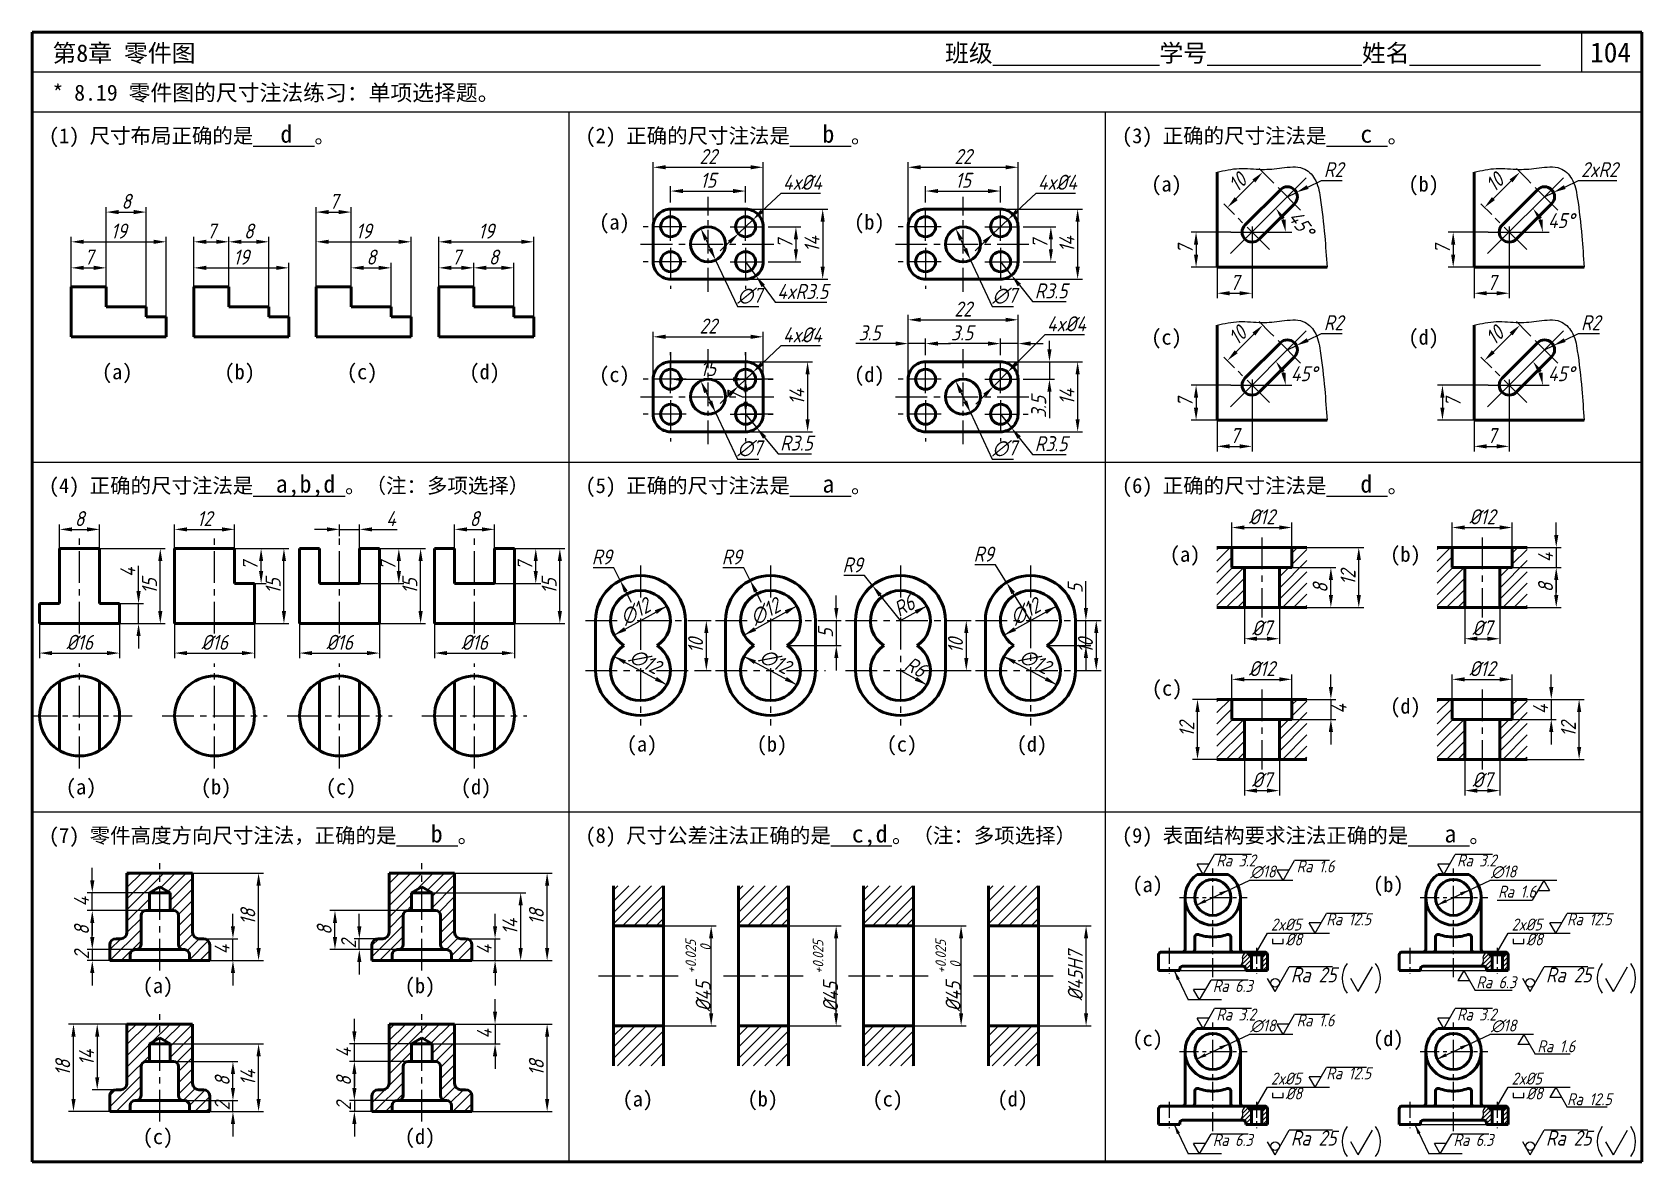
# Model space of a CAD drawing. Header units: millimetres. Extents: x 0 to 322, y 0 to 226.
import ezdxf

# ---------------------------------------------------------------- set-up
doc = ezdxf.new("R2010")
doc.units = ezdxf.units.MM
doc.header["$LTSCALE"] = 0.2
doc.header["$PDMODE"] = 33
doc.header["$PDSIZE"] = 1.5
doc.linetypes.add('CENTER', pattern=[50.8, 31.75, -6.35, 6.35, -6.35])
for name, color, linetype in [('点画线层', 7, 'CENTER'), ('答案', 1, 'Continuous'), ('细实线层', 7, 'Continuous')]:
    doc.layers.add(name, color=color, linetype=linetype)
doc.layers.add('粗实线层', color=7, linetype='Continuous', lineweight=50)
doc.styles.get("Standard").update_dxf_attribs({"font": 'gbeitc.shx', "height": 3, "bigfont": 'gbcbig.shx'})
doc.styles.add('宋体', font='SimSun.ttf', dxfattribs={"height": 3})
doc.dimstyles.new('ISO-25', dxfattribs={"dimtxt": 3, "dimasz": 2.5, "dimexe": 1, "dimexo": 0, "dimgap": 0.65, "dimtad": 1, "dimdec": 1, "dimdsep": 46, "dimtxsty": 'Standard', "dimcen": 0, "dimclrd": 256, "dimclre": 256, "dimclrt": 256, "dimadec": 0, "dimazin": 0, "dimtfac": 1, "dimtdec": 1, "dimtmove": 0, "dimatfit": 2, "dimfxl": 0, "dimlwd": -1, "dimlwe": -1, "dimarcsym": 0})
doc.dimstyles.new('ISO-25$3', dxfattribs={"dimtxt": 3, "dimasz": 2.5, "dimexe": 1, "dimexo": 0, "dimgap": 0.65, "dimtad": 1, "dimtoh": 1, "dimdec": 1, "dimdsep": 46, "dimtxsty": 'Standard', "dimcen": 0, "dimclrd": 256, "dimclre": 256, "dimclrt": 256, "dimadec": 0, "dimazin": 0, "dimtfac": 1, "dimtdec": 1, "dimtmove": 0, "dimatfit": 2, "dimfxl": 0, "dimlwd": -1, "dimlwe": -1, "dimarcsym": 0})
doc.dimstyles.new('ISO-25$4', dxfattribs={"dimtxt": 3, "dimasz": 2.5, "dimexe": 1, "dimexo": 0, "dimgap": 0.65, "dimtad": 1, "dimtoh": 1, "dimdec": 1, "dimdsep": 46, "dimtxsty": 'Standard', "dimcen": 0, "dimclrd": 256, "dimclre": 256, "dimclrt": 256, "dimadec": 0, "dimazin": 0, "dimtfac": 1, "dimtdec": 1, "dimtmove": 0, "dimatfit": 2, "dimfxl": 0, "dimlwd": -1, "dimlwe": -1, "dimarcsym": 0})

msp = doc.modelspace()

# ---------------------------------------------------------------- texts
at = {"style": '宋体'}
for s, height, p in [('第8章 零件图', 3.5, (4.05, 220.07)), ('班级%%U              %%U学号%%U             %%U姓名%%U           ', 3.5, (182.61, 220.07)), ('104', 4, (311.67, 219.96)), ('* 8.19 零件图的尺寸注法练习：单项选择题。', 3.2, (4.05, 212.3)), ('(1) 尺寸布局正确的是%%U      %%U。', 3, (3.33, 203.79)), ('(2) 正确的尺寸注法是%%U      %%U。', 3, (110.67, 203.79)), ('(3) 正确的尺寸注法是%%U      %%U。', 3, (218, 203.79)), ('(4) 正确的尺寸注法是%%U         %%U。（注：多项选择）', 3, (3.33, 133.79)), ('(5) 正确的尺寸注法是%%U      %%U。', 3, (110.67, 133.79)), ('(6) 正确的尺寸注法是%%U      %%U。', 3, (218, 133.79)), ('(7) 零件高度方向尺寸注法，正确的是%%U      %%U。', 3, (3.33, 63.79)), ('(8) 尺寸公差注法正确的是%%U      %%U。（注：多项选择）', 3, (110.67, 63.79)), ('(9) 表面结构要求注法正确的是%%U      %%U。', 3, (218, 63.79))]:
    msp.add_text(s, height=height, dxfattribs=at).set_placement(p)
at = {"layer": '答案', "style": '宋体'}
for s, p in [('d', (49.65, 203.89)), ('b', (158.09, 203.89)), ('c', (265.7, 203.89)), ('a,b,d', (48.73, 133.89)), ('a', (158.09, 133.89)), ('d', (265.7, 133.89)), ('b', (79.73, 63.89)), ('c,d', (163.96, 63.89)), ('a', (282.52, 63.89))]:
    msp.add_text(s, height=3.5, dxfattribs=at).set_placement(p)
at = {"layer": '细实线层', "style": '宋体'}
for s, p in [('(a)', (223.86, 194.12)), ('(b)', (275.3, 194.12)), ('(a)', (113.42, 186.52)), ('(b)', (164.42, 186.52)), ('(c)', (223.86, 163.49)), ('(d)', (275.3, 163.49)), ('(a)', (13.95, 156.56)), ('(b)', (38.45, 156.56)), ('(c)', (62.95, 156.56)), ('(d)', (87.45, 156.56)), ('(c)', (113.42, 156)), ('(d)', (164.42, 156)), ('(a)', (227.57, 120.05)), ('(b)', (271.66, 120.05)), ('(c)', (223.98, 93.26)), ('(d)', (271.66, 89.67)), ('(a)', (118.93, 82.07)), ('(b)', (144.93, 82.07)), ('(c)', (170.93, 82.07)), ('(d)', (196.93, 82.07)), ('(a)', (6.73, 73.5)), ('(b)', (33.73, 73.5)), ('(c)', (58.73, 73.5)), ('(d)', (85.73, 73.5)), ('(a)', (220.08, 53.96)), ('(b)', (268.23, 53.96)), ('(a)', (22.1, 33.74)), ('(b)', (74.53, 33.74)), ('(c)', (220.08, 23.15)), ('(d)', (268.23, 23.15)), ('(a)', (118.09, 11.08)), ('(b)', (143.09, 11.08)), ('(c)', (168.09, 11.08)), ('(d)', (193.09, 11.08)), ('(c)', (22.1, 3.54)), ('(d)', (74.53, 3.54))]:
    msp.add_text(s, height=3, dxfattribs=at).set_placement(p)
at = {"layer": '细实线层'}
for s, rotation, p in [('45°', 306.2558, (251.1, 188.92)), ('∅12', 29.0338, (118.64, 107.34)), ('∅12', 29.0338, (144.64, 107.34)), ('R6', 29.0338, (173.43, 108.95)), ('∅12', 29.0338, (196.64, 107.34)), ('∅12', 331.747, (119.24, 100.33)), ('∅12', 331.747, (145.24, 100.33)), ('R6', 331.747, (174.25, 98.62)), ('∅12', 331.747, (197.24, 100.33)), ('4', 90, (262.95, 89.64))]:
    msp.add_text(s, height=3, rotation=rotation, dxfattribs=at).set_placement(p)
for s, height, p in [('45°', 3, (303.22, 186.81)), ('45°', 3, (251.78, 156.18)), ('45°', 3, (303.22, 156.18)), ('Ra 3.2', 2.4, (236.88, 59.09)), ('Ra 3.2', 2.4, (285.03, 59.09)), ('Ra 1.6', 2.4, (252.95, 57.91)), ('Ra 1.6', 2.4, (293.26, 52.85)), ('2x%%C5', 2.4, (247.8, 46.27)), ('Ra 12.5', 2.4, (258.89, 47.32)), ('2x%%C5', 2.4, (295.95, 46.27)), ('Ra 12.5', 2.4, (307.04, 47.32)), ('%%C8', 2.4, (250.72, 43.29)), ('%%C8', 2.4, (298.87, 43.29)), ('Ra 25', 3, (251.78, 35.9)), ('Ra 25', 3, (302.81, 35.9)), ('Ra 6.3', 2.4, (236.18, 33.98)), ('Ra 6.3', 2.4, (288.89, 34.72)), ('Ra 3.2', 2.4, (236.88, 28.27)), ('Ra 1.6', 2.4, (252.95, 27.09)), ('Ra 3.2', 2.4, (285.03, 28.27)), ('Ra 1.6', 2.4, (301.1, 21.91)), ('2x%%C5', 2.4, (247.8, 15.45)), ('Ra 12.5', 2.4, (258.89, 16.51)), ('2x%%C5', 2.4, (295.95, 15.45)), ('%%C8', 2.4, (250.72, 12.47)), ('%%C8', 2.4, (298.87, 12.47)), ('Ra 12.5', 2.4, (307.04, 11.32)), ('Ra 6.3', 2.4, (236.18, 3.17)), ('Ra 25', 3, (251.78, 3.24)), ('Ra 6.3', 2.4, (284.33, 3.17)), ('Ra 25', 3, (302.81, 3.24))]:
    msp.add_text(s, height=height, dxfattribs=at).set_placement(p)
at = {"layer": '细实线层', "insert": (201.35, 151.01), "char_height": 3, "attachment_point": 5, "rotation": 90}
msp.add_mtext('3.5', dxfattribs=at)
at = {"layer": '细实线层', "attachment_point": 5}
for s, insert, char_height in [('R9', (113.94, 121.01), 3), ('R9', (139.94, 121.01), 3), ('∅18', (246.21, 57.99), 2.4), ('∅18', (294.36, 57.99), 2.4), ('∅18', (246.21, 27.18), 2.4), ('∅18', (294.36, 27.18), 2.4)]:
    msp.add_mtext(s, dxfattribs=dict(at, insert=insert, char_height=char_height))

# ---------------------------------------------------------------- blocks, each defined once
blk = doc.blocks.new('*D0')
at = {"layer": 'Defpoints', "color": 0, "transparency": 16777216}
for p in [(14.82, 178.85), (7.82, 175.08), (14.82, 175.08)]:
    blk.add_point(p, dxfattribs=at)
at = {"layer": '细实线层', "transparency": 16777216}
for p, q in [((7.82, 175.08), (7.82, 179.85)), ((10.32, 178.85), (12.32, 178.85)), ((14.82, 175.08), (14.82, 179.85))]:
    blk.add_line(p, q, dxfattribs=at)
for points in [[(10.32, 179.27), (10.32, 178.44), (7.82, 178.85)], [(12.32, 179.27), (12.32, 178.44), (14.82, 178.85)]]:
    blk.add_solid(points, dxfattribs=at)
at = {"layer": '细实线层', "transparency": 16777216, "insert": (11.32, 181), "char_height": 3, "attachment_point": 5}
blk.add_mtext('7', dxfattribs=at)
blk = doc.blocks.new('*D1')
at = {"layer": 'Defpoints', "color": 0, "transparency": 16777216}
for p in [(22.82, 190.01), (14.82, 175.08), (22.82, 171.08)]:
    blk.add_point(p, dxfattribs=at)
at = {"layer": '细实线层', "transparency": 16777216}
for p, q in [((14.82, 175.08), (14.82, 191.01)), ((17.32, 190.01), (20.32, 190.01)), ((22.82, 171.08), (22.82, 191.01))]:
    blk.add_line(p, q, dxfattribs=at)
for points in [[(17.32, 190.43), (17.32, 189.59), (14.82, 190.01)], [(20.32, 190.43), (20.32, 189.59), (22.82, 190.01)]]:
    blk.add_solid(points, dxfattribs=at)
at = {"layer": '细实线层', "transparency": 16777216, "insert": (18.82, 192.16), "char_height": 3, "attachment_point": 5}
blk.add_mtext('8', dxfattribs=at)
blk = doc.blocks.new('*D2')
at = {"layer": 'Defpoints', "color": 0, "transparency": 16777216}
for p in [(26.82, 184.06), (7.82, 175.08), (26.82, 169.08)]:
    blk.add_point(p, dxfattribs=at)
at = {"layer": '细实线层', "transparency": 16777216}
for p, q in [((7.82, 175.08), (7.82, 185.06)), ((10.32, 184.06), (24.32, 184.06)), ((26.82, 169.08), (26.82, 185.06))]:
    blk.add_line(p, q, dxfattribs=at)
for points in [[(10.32, 184.48), (10.32, 183.65), (7.82, 184.06)], [(24.32, 184.48), (24.32, 183.65), (26.82, 184.06)]]:
    blk.add_solid(points, dxfattribs=at)
at = {"layer": '细实线层', "transparency": 16777216, "insert": (17.32, 186.21), "char_height": 3, "attachment_point": 5}
blk.add_mtext('19', dxfattribs=at)
blk = doc.blocks.new('*D3')
at = {"layer": 'Defpoints', "color": 0, "transparency": 16777216}
for p in [(39.32, 184.06), (32.32, 175.08), (39.32, 175.08)]:
    blk.add_point(p, dxfattribs=at)
at = {"layer": '细实线层', "transparency": 16777216}
for p, q in [((32.32, 175.08), (32.32, 185.06)), ((34.82, 184.06), (36.82, 184.06)), ((39.32, 175.08), (39.32, 185.06))]:
    blk.add_line(p, q, dxfattribs=at)
for points in [[(34.82, 184.48), (34.82, 183.65), (32.32, 184.06)], [(36.82, 184.48), (36.82, 183.65), (39.32, 184.06)]]:
    blk.add_solid(points, dxfattribs=at)
at = {"layer": '细实线层', "transparency": 16777216, "insert": (35.82, 186.21), "char_height": 3, "attachment_point": 5}
blk.add_mtext('7', dxfattribs=at)
blk = doc.blocks.new('*D4')
at = {"layer": 'Defpoints', "color": 0, "transparency": 16777216}
for p in [(47.32, 184.06), (39.32, 175.08), (47.32, 171.08)]:
    blk.add_point(p, dxfattribs=at)
at = {"layer": '细实线层', "transparency": 16777216}
for p, q in [((39.32, 175.08), (39.32, 185.06)), ((41.82, 184.06), (44.82, 184.06)), ((47.32, 171.08), (47.32, 185.06))]:
    blk.add_line(p, q, dxfattribs=at)
for points in [[(41.82, 184.48), (41.82, 183.65), (39.32, 184.06)], [(44.82, 184.48), (44.82, 183.65), (47.32, 184.06)]]:
    blk.add_solid(points, dxfattribs=at)
at = {"layer": '细实线层', "transparency": 16777216, "insert": (43.32, 186.21), "char_height": 3, "attachment_point": 5}
blk.add_mtext('8', dxfattribs=at)
blk = doc.blocks.new('*D5')
at = {"layer": 'Defpoints', "color": 0, "transparency": 16777216}
for p in [(51.32, 178.85), (32.32, 175.08), (51.32, 169.08)]:
    blk.add_point(p, dxfattribs=at)
at = {"layer": '细实线层', "transparency": 16777216}
for p, q in [((32.32, 175.08), (32.32, 179.85)), ((34.82, 178.85), (48.82, 178.85)), ((51.32, 169.08), (51.32, 179.85))]:
    blk.add_line(p, q, dxfattribs=at)
for points in [[(34.82, 179.27), (34.82, 178.44), (32.32, 178.85)], [(48.82, 179.27), (48.82, 178.44), (51.32, 178.85)]]:
    blk.add_solid(points, dxfattribs=at)
at = {"layer": '细实线层', "transparency": 16777216, "insert": (41.82, 181), "char_height": 3, "attachment_point": 5}
blk.add_mtext('19', dxfattribs=at)
blk = doc.blocks.new('*D6')
at = {"layer": 'Defpoints', "color": 0, "transparency": 16777216}
for p in [(63.82, 190.01), (56.82, 175.08), (63.82, 175.08)]:
    blk.add_point(p, dxfattribs=at)
at = {"layer": '细实线层', "transparency": 16777216}
for p, q in [((56.82, 175.08), (56.82, 191.01)), ((59.32, 190.01), (61.32, 190.01)), ((63.82, 175.08), (63.82, 191.01))]:
    blk.add_line(p, q, dxfattribs=at)
for points in [[(59.32, 190.43), (59.32, 189.59), (56.82, 190.01)], [(61.32, 190.43), (61.32, 189.59), (63.82, 190.01)]]:
    blk.add_solid(points, dxfattribs=at)
at = {"layer": '细实线层', "transparency": 16777216, "insert": (60.32, 192.16), "char_height": 3, "attachment_point": 5}
blk.add_mtext('7', dxfattribs=at)
blk = doc.blocks.new('*D7')
at = {"layer": 'Defpoints', "color": 0, "transparency": 16777216}
for p in [(71.82, 178.85), (63.82, 175.08), (71.82, 171.08)]:
    blk.add_point(p, dxfattribs=at)
at = {"layer": '细实线层', "transparency": 16777216}
for p, q in [((63.82, 175.08), (63.82, 179.85)), ((66.32, 178.85), (69.32, 178.85)), ((71.82, 171.08), (71.82, 179.85))]:
    blk.add_line(p, q, dxfattribs=at)
for points in [[(66.32, 179.27), (66.32, 178.44), (63.82, 178.85)], [(69.32, 179.27), (69.32, 178.44), (71.82, 178.85)]]:
    blk.add_solid(points, dxfattribs=at)
at = {"layer": '细实线层', "transparency": 16777216, "insert": (67.82, 181), "char_height": 3, "attachment_point": 5}
blk.add_mtext('8', dxfattribs=at)
blk = doc.blocks.new('*D8')
at = {"layer": 'Defpoints', "color": 0, "transparency": 16777216}
for p in [(75.82, 184.06), (56.82, 175.08), (75.82, 169.08)]:
    blk.add_point(p, dxfattribs=at)
at = {"layer": '细实线层', "transparency": 16777216}
for p, q in [((56.82, 175.08), (56.82, 185.06)), ((59.32, 184.06), (73.32, 184.06)), ((75.82, 169.08), (75.82, 185.06))]:
    blk.add_line(p, q, dxfattribs=at)
for points in [[(59.32, 184.48), (59.32, 183.65), (56.82, 184.06)], [(73.32, 184.48), (73.32, 183.65), (75.82, 184.06)]]:
    blk.add_solid(points, dxfattribs=at)
at = {"layer": '细实线层', "transparency": 16777216, "insert": (66.32, 186.21), "char_height": 3, "attachment_point": 5}
blk.add_mtext('19', dxfattribs=at)
blk = doc.blocks.new('*D9')
at = {"layer": 'Defpoints', "color": 0, "transparency": 16777216}
for p in [(88.32, 178.85), (81.32, 175.08), (88.32, 175.08)]:
    blk.add_point(p, dxfattribs=at)
at = {"layer": '细实线层', "transparency": 16777216}
for p, q in [((81.32, 175.08), (81.32, 179.85)), ((83.82, 178.85), (85.82, 178.85)), ((88.32, 175.08), (88.32, 179.85))]:
    blk.add_line(p, q, dxfattribs=at)
for points in [[(83.82, 179.27), (83.82, 178.44), (81.32, 178.85)], [(85.82, 179.27), (85.82, 178.44), (88.32, 178.85)]]:
    blk.add_solid(points, dxfattribs=at)
at = {"layer": '细实线层', "transparency": 16777216, "insert": (84.82, 181), "char_height": 3, "attachment_point": 5}
blk.add_mtext('7', dxfattribs=at)
blk = doc.blocks.new('*D10')
at = {"layer": 'Defpoints', "color": 0, "transparency": 16777216}
for p in [(96.32, 178.85), (88.32, 175.08), (96.32, 171.08)]:
    blk.add_point(p, dxfattribs=at)
at = {"layer": '细实线层', "transparency": 16777216}
for p, q in [((88.32, 175.08), (88.32, 179.85)), ((90.82, 178.85), (93.82, 178.85)), ((96.32, 171.08), (96.32, 179.85))]:
    blk.add_line(p, q, dxfattribs=at)
for points in [[(90.82, 179.27), (90.82, 178.44), (88.32, 178.85)], [(93.82, 179.27), (93.82, 178.44), (96.32, 178.85)]]:
    blk.add_solid(points, dxfattribs=at)
at = {"layer": '细实线层', "transparency": 16777216, "insert": (92.32, 181), "char_height": 3, "attachment_point": 5}
blk.add_mtext('8', dxfattribs=at)
blk = doc.blocks.new('*D11')
at = {"layer": 'Defpoints', "color": 0, "transparency": 16777216}
for p in [(100.32, 184.06), (81.32, 175.08), (100.32, 169.08)]:
    blk.add_point(p, dxfattribs=at)
at = {"layer": '细实线层', "transparency": 16777216}
for p, q in [((81.32, 175.08), (81.32, 185.06)), ((83.82, 184.06), (97.82, 184.06)), ((100.32, 169.08), (100.32, 185.06))]:
    blk.add_line(p, q, dxfattribs=at)
for points in [[(83.82, 184.48), (83.82, 183.65), (81.32, 184.06)], [(97.82, 184.48), (97.82, 183.65), (100.32, 184.06)]]:
    blk.add_solid(points, dxfattribs=at)
at = {"layer": '细实线层', "transparency": 16777216, "insert": (90.82, 186.21), "char_height": 3, "attachment_point": 5}
blk.add_mtext('19', dxfattribs=at)
blk = doc.blocks.new('*D12')
at = {"layer": 'Defpoints', "color": 0, "transparency": 16777216}
for p in [(148.21, 187.08), (148.21, 180.08), (152.78, 180.08)]:
    blk.add_point(p, dxfattribs=at)
at = {"layer": '细实线层', "transparency": 16777216}
for p, q in [((148.21, 187.08), (153.78, 187.08)), ((152.78, 184.58), (152.78, 182.58)), ((148.21, 180.08), (153.78, 180.08))]:
    blk.add_line(p, q, dxfattribs=at)
for points in [[(152.37, 184.58), (153.2, 184.58), (152.78, 187.08)], [(152.37, 182.58), (153.2, 182.58), (152.78, 180.08)]]:
    blk.add_solid(points, dxfattribs=at)
at = {"layer": '细实线层', "transparency": 16777216, "insert": (150.63, 183.58), "char_height": 3, "attachment_point": 5, "rotation": 90}
blk.add_mtext('7', dxfattribs=at)
blk = doc.blocks.new('*D13')
at = {"layer": 'Defpoints', "color": 0, "transparency": 16777216}
for p in [(142.72, 190.58), (142.72, 176.58), (158.14, 176.58)]:
    blk.add_point(p, dxfattribs=at)
at = {"layer": '细实线层', "transparency": 16777216}
for p, q in [((142.72, 190.58), (159.14, 190.58)), ((158.14, 188.08), (158.14, 179.08)), ((142.72, 176.58), (159.14, 176.58))]:
    blk.add_line(p, q, dxfattribs=at)
for points in [[(157.72, 188.08), (158.55, 188.08), (158.14, 190.58)], [(157.72, 179.08), (158.55, 179.08), (158.14, 176.58)]]:
    blk.add_solid(points, dxfattribs=at)
at = {"layer": '细实线层', "transparency": 16777216, "insert": (155.99, 183.58), "char_height": 3, "attachment_point": 5, "rotation": 90}
blk.add_mtext('14', dxfattribs=at)
blk = doc.blocks.new('*D14')
at = {"layer": 'Defpoints', "color": 0, "transparency": 16777216}
for p in [(142.72, 194.22), (127.72, 192.5), (142.72, 192.5)]:
    blk.add_point(p, dxfattribs=at)
at = {"layer": '细实线层', "transparency": 16777216}
for p, q in [((127.72, 192.5), (127.72, 195.22)), ((130.22, 194.22), (140.22, 194.22)), ((142.72, 192.5), (142.72, 195.22))]:
    blk.add_line(p, q, dxfattribs=at)
for points in [[(130.22, 194.63), (130.22, 193.8), (127.72, 194.22)], [(140.22, 194.63), (140.22, 193.8), (142.72, 194.22)]]:
    blk.add_solid(points, dxfattribs=at)
at = {"layer": '细实线层', "transparency": 16777216, "insert": (135.22, 196.37), "char_height": 3, "attachment_point": 5}
blk.add_mtext('15', dxfattribs=at)
blk = doc.blocks.new('*D15')
at = {"layer": 'Defpoints', "color": 0, "transparency": 16777216}
for p in [(146.22, 198.97), (124.22, 187.08), (146.22, 187.08)]:
    blk.add_point(p, dxfattribs=at)
at = {"layer": '细实线层', "transparency": 16777216}
for p, q in [((124.22, 187.08), (124.22, 199.97)), ((146.22, 187.08), (146.22, 199.97)), ((126.72, 198.97), (143.72, 198.97))]:
    blk.add_line(p, q, dxfattribs=at)
for points in [[(126.72, 199.39), (126.72, 198.56), (124.22, 198.97)], [(143.72, 199.39), (143.72, 198.56), (146.22, 198.97)]]:
    blk.add_solid(points, dxfattribs=at)
at = {"layer": '细实线层', "transparency": 16777216, "insert": (135.22, 201.12), "char_height": 3, "attachment_point": 5}
blk.add_mtext('22', dxfattribs=at)
blk = doc.blocks.new('*D16')
at = {"layer": 'Defpoints', "color": 0, "transparency": 16777216}
for p in [(133.74, 186.75), (136.71, 180.41)]:
    blk.add_point(p, dxfattribs=at)
at = {"layer": '细实线层', "transparency": 16777216}
for p, q in [((134.8, 184.49), (135.65, 182.67)), ((136.71, 180.41), (141.07, 171.1)), ((141.07, 171.1), (145.34, 171.1))]:
    blk.add_line(p, q, dxfattribs=at)
for points in [[(135.18, 184.66), (134.42, 184.31), (133.74, 186.75)], [(136.02, 182.85), (135.27, 182.5), (136.71, 180.41)]]:
    blk.add_solid(points, dxfattribs=at)
at = {"layer": '细实线层', "transparency": 16777216, "insert": (143.53, 173.25), "char_height": 3, "attachment_point": 5}
blk.add_mtext('∅7', dxfattribs=at)
blk = doc.blocks.new('*D17')
at = {"layer": 'Defpoints', "color": 0, "transparency": 16777216}
for p in [(144.17, 188.46), (141.27, 185.7)]:
    blk.add_point(p, dxfattribs=at)
at = {"layer": '细实线层', "transparency": 16777216}
for p, q in [((145.98, 190.18), (149.81, 193.82)), ((149.81, 193.82), (157.71, 193.82)), ((141.27, 185.7), (144.17, 188.46)), ((139.46, 183.98), (137.65, 182.26))]:
    blk.add_line(p, q, dxfattribs=at)
for points in [[(145.7, 190.48), (146.27, 189.88), (144.17, 188.46)], [(139.17, 184.28), (139.75, 183.68), (141.27, 185.7)]]:
    blk.add_solid(points, dxfattribs=at)
at = {"layer": '细实线层', "transparency": 16777216, "insert": (154.08, 195.97), "char_height": 3, "attachment_point": 5}
blk.add_mtext('4x%%C4', dxfattribs=at)
blk = doc.blocks.new('*D18')
at = {"layer": 'Defpoints', "color": 0, "transparency": 16777216}
for p in [(142.72, 180.08), (144.78, 177.25)]:
    blk.add_point(p, dxfattribs=at)
at = {"layer": '细实线层', "transparency": 16777216}
for p, q in [((142.72, 180.08), (144.78, 177.25)), ((146.26, 175.23), (148.64, 171.97)), ((148.64, 171.97), (158.97, 171.97))]:
    blk.add_line(p, q, dxfattribs=at)
blk.add_solid([(146.59, 175.48), (145.92, 174.99), (144.78, 177.25)], dxfattribs=at)
at = {"layer": '细实线层', "transparency": 16777216, "insert": (154.13, 174.12), "char_height": 3, "attachment_point": 5}
blk.add_mtext('4xR3.5', dxfattribs=at)
blk = doc.blocks.new('*D23')
at = {"layer": 'Defpoints', "color": 0, "transparency": 16777216}
for p in [(199.21, 187.08), (199.21, 180.08), (203.78, 180.08)]:
    blk.add_point(p, dxfattribs=at)
at = {"layer": '细实线层', "transparency": 16777216}
for p, q in [((199.21, 187.08), (204.78, 187.08)), ((203.78, 184.58), (203.78, 182.58)), ((199.21, 180.08), (204.78, 180.08))]:
    blk.add_line(p, q, dxfattribs=at)
for points in [[(203.37, 184.58), (204.2, 184.58), (203.78, 187.08)], [(203.37, 182.58), (204.2, 182.58), (203.78, 180.08)]]:
    blk.add_solid(points, dxfattribs=at)
at = {"layer": '细实线层', "transparency": 16777216, "insert": (201.63, 183.58), "char_height": 3, "attachment_point": 5, "rotation": 90}
blk.add_mtext('7', dxfattribs=at)
blk = doc.blocks.new('*D24')
at = {"layer": 'Defpoints', "color": 0, "transparency": 16777216}
for p in [(193.72, 190.58), (193.72, 176.58), (209.14, 176.58)]:
    blk.add_point(p, dxfattribs=at)
at = {"layer": '细实线层', "transparency": 16777216}
for p, q in [((193.72, 190.58), (210.14, 190.58)), ((209.14, 188.08), (209.14, 179.08)), ((193.72, 176.58), (210.14, 176.58))]:
    blk.add_line(p, q, dxfattribs=at)
for points in [[(208.72, 188.08), (209.55, 188.08), (209.14, 190.58)], [(208.72, 179.08), (209.55, 179.08), (209.14, 176.58)]]:
    blk.add_solid(points, dxfattribs=at)
at = {"layer": '细实线层', "transparency": 16777216, "insert": (206.99, 183.58), "char_height": 3, "attachment_point": 5, "rotation": 90}
blk.add_mtext('14', dxfattribs=at)
blk = doc.blocks.new('*D25')
at = {"layer": 'Defpoints', "color": 0, "transparency": 16777216}
for p in [(193.72, 194.22), (178.72, 192.5), (193.72, 192.5)]:
    blk.add_point(p, dxfattribs=at)
at = {"layer": '细实线层', "transparency": 16777216}
for p, q in [((178.72, 192.5), (178.72, 195.22)), ((181.22, 194.22), (191.22, 194.22)), ((193.72, 192.5), (193.72, 195.22))]:
    blk.add_line(p, q, dxfattribs=at)
for points in [[(181.22, 194.63), (181.22, 193.8), (178.72, 194.22)], [(191.22, 194.63), (191.22, 193.8), (193.72, 194.22)]]:
    blk.add_solid(points, dxfattribs=at)
at = {"layer": '细实线层', "transparency": 16777216, "insert": (186.22, 196.37), "char_height": 3, "attachment_point": 5}
blk.add_mtext('15', dxfattribs=at)
blk = doc.blocks.new('*D19')
at = {"layer": 'Defpoints', "color": 0, "transparency": 16777216}
for p in [(197.22, 198.97), (175.22, 187.08), (197.22, 187.08)]:
    blk.add_point(p, dxfattribs=at)
at = {"layer": '细实线层', "transparency": 16777216}
for p, q in [((175.22, 187.08), (175.22, 199.97)), ((197.22, 187.08), (197.22, 199.97)), ((177.72, 198.97), (194.72, 198.97))]:
    blk.add_line(p, q, dxfattribs=at)
for points in [[(177.72, 199.39), (177.72, 198.56), (175.22, 198.97)], [(194.72, 199.39), (194.72, 198.56), (197.22, 198.97)]]:
    blk.add_solid(points, dxfattribs=at)
at = {"layer": '细实线层', "transparency": 16777216, "insert": (186.22, 201.12), "char_height": 3, "attachment_point": 5}
blk.add_mtext('22', dxfattribs=at)
blk = doc.blocks.new('*D20')
at = {"layer": 'Defpoints', "color": 0, "transparency": 16777216}
for p in [(184.74, 186.75), (187.71, 180.41)]:
    blk.add_point(p, dxfattribs=at)
at = {"layer": '细实线层', "transparency": 16777216}
for p, q in [((185.8, 184.49), (186.65, 182.67)), ((187.71, 180.41), (192.07, 171.1)), ((192.07, 171.1), (196.34, 171.1))]:
    blk.add_line(p, q, dxfattribs=at)
for points in [[(186.18, 184.66), (185.42, 184.31), (184.74, 186.75)], [(187.02, 182.85), (186.27, 182.5), (187.71, 180.41)]]:
    blk.add_solid(points, dxfattribs=at)
at = {"layer": '细实线层', "transparency": 16777216, "insert": (194.53, 173.25), "char_height": 3, "attachment_point": 5}
blk.add_mtext('∅7', dxfattribs=at)
blk = doc.blocks.new('*D21')
at = {"layer": 'Defpoints', "color": 0, "transparency": 16777216}
for p in [(195.17, 188.46), (192.27, 185.7)]:
    blk.add_point(p, dxfattribs=at)
at = {"layer": '细实线层', "transparency": 16777216}
for p, q in [((196.98, 190.18), (200.81, 193.82)), ((200.81, 193.82), (208.71, 193.82)), ((192.27, 185.7), (195.17, 188.46)), ((190.46, 183.98), (188.65, 182.26))]:
    blk.add_line(p, q, dxfattribs=at)
for points in [[(196.7, 190.48), (197.27, 189.88), (195.17, 188.46)], [(190.17, 184.28), (190.75, 183.68), (192.27, 185.7)]]:
    blk.add_solid(points, dxfattribs=at)
at = {"layer": '细实线层', "transparency": 16777216, "insert": (205.08, 195.97), "char_height": 3, "attachment_point": 5}
blk.add_mtext('4x%%C4', dxfattribs=at)
blk = doc.blocks.new('*D22')
at = {"layer": 'Defpoints', "color": 0, "transparency": 16777216}
for p in [(193.72, 180.08), (195.91, 177.35)]:
    blk.add_point(p, dxfattribs=at)
at = {"layer": '细实线层', "transparency": 16777216}
for p, q in [((193.72, 180.08), (195.91, 177.35)), ((197.48, 175.4), (200.14, 172.09)), ((200.14, 172.09), (206.85, 172.09))]:
    blk.add_line(p, q, dxfattribs=at)
blk.add_solid([(197.8, 175.66), (197.15, 175.14), (195.91, 177.35)], dxfattribs=at)
at = {"layer": '细实线层', "transparency": 16777216, "insert": (203.82, 174.24), "char_height": 3, "attachment_point": 5}
blk.add_mtext('R3.5', dxfattribs=at)
blk = doc.blocks.new('*D35')
at = {"layer": 'Defpoints', "color": 0, "transparency": 16777216}
for p in [(148.21, 156.56), (142.72, 149.56), (148.21, 149.56)]:
    blk.add_point(p, dxfattribs=at)
at = {"layer": '细实线层', "transparency": 16777216}
for p, q in [((148.21, 156.56), (141.72, 156.56)), ((142.72, 154.06), (142.72, 152.06)), ((148.21, 149.56), (141.72, 149.56))]:
    blk.add_line(p, q, dxfattribs=at)
for points in [[(142.31, 154.06), (143.14, 154.06), (142.72, 156.56)], [(142.31, 152.06), (143.14, 152.06), (142.72, 149.56)]]:
    blk.add_solid(points, dxfattribs=at)
at = {"layer": '细实线层', "transparency": 16777216, "insert": (140.57, 153.06), "char_height": 3, "attachment_point": 5, "rotation": 90}
blk.add_mtext('7', dxfattribs=at)
blk = doc.blocks.new('*D36')
at = {"layer": 'Defpoints', "color": 0, "transparency": 16777216}
for p in [(142.72, 160.06), (142.72, 146.06), (155.12, 146.06)]:
    blk.add_point(p, dxfattribs=at)
at = {"layer": '细实线层', "transparency": 16777216}
for p, q in [((142.72, 160.06), (156.12, 160.06)), ((155.12, 157.56), (155.12, 148.56)), ((142.72, 146.06), (156.12, 146.06))]:
    blk.add_line(p, q, dxfattribs=at)
for points in [[(154.7, 157.56), (155.53, 157.56), (155.12, 160.06)], [(154.7, 148.56), (155.53, 148.56), (155.12, 146.06)]]:
    blk.add_solid(points, dxfattribs=at)
at = {"layer": '细实线层', "transparency": 16777216, "insert": (152.97, 153.06), "char_height": 3, "attachment_point": 5, "rotation": 90}
blk.add_mtext('14', dxfattribs=at)
blk = doc.blocks.new('*D37')
at = {"layer": 'Defpoints', "color": 0, "transparency": 16777216}
for p in [(127.72, 161.99), (142.72, 161.99), (142.72, 156.56)]:
    blk.add_point(p, dxfattribs=at)
at = {"layer": '细实线层', "transparency": 16777216}
for p, q in [((127.72, 161.99), (127.72, 155.56)), ((142.72, 161.99), (142.72, 155.56)), ((130.22, 156.56), (140.22, 156.56))]:
    blk.add_line(p, q, dxfattribs=at)
for points in [[(130.22, 156.98), (130.22, 156.15), (127.72, 156.56)], [(140.22, 156.98), (140.22, 156.15), (142.72, 156.56)]]:
    blk.add_solid(points, dxfattribs=at)
at = {"layer": '细实线层', "transparency": 16777216, "insert": (135.22, 158.71), "char_height": 3, "attachment_point": 5}
blk.add_mtext('15', dxfattribs=at)
blk = doc.blocks.new('*D26')
at = {"layer": 'Defpoints', "color": 0, "transparency": 16777216}
for p in [(146.22, 165.06), (124.22, 156.56), (146.22, 156.56)]:
    blk.add_point(p, dxfattribs=at)
at = {"layer": '细实线层', "transparency": 16777216}
for p, q in [((124.22, 156.56), (124.22, 166.06)), ((126.72, 165.06), (143.72, 165.06)), ((146.22, 156.56), (146.22, 166.06))]:
    blk.add_line(p, q, dxfattribs=at)
for points in [[(126.72, 165.48), (126.72, 164.64), (124.22, 165.06)], [(143.72, 165.48), (143.72, 164.64), (146.22, 165.06)]]:
    blk.add_solid(points, dxfattribs=at)
at = {"layer": '细实线层', "transparency": 16777216, "insert": (135.22, 167.21), "char_height": 3, "attachment_point": 5}
blk.add_mtext('22', dxfattribs=at)
blk = doc.blocks.new('*D27')
at = {"layer": 'Defpoints', "color": 0, "transparency": 16777216}
for p in [(133.74, 156.23), (136.71, 149.89)]:
    blk.add_point(p, dxfattribs=at)
at = {"layer": '细实线层', "transparency": 16777216}
for p, q in [((134.8, 153.97), (135.65, 152.16)), ((136.71, 149.89), (141.07, 140.58)), ((141.07, 140.58), (145.34, 140.58))]:
    blk.add_line(p, q, dxfattribs=at)
for points in [[(135.18, 154.14), (134.42, 153.79), (133.74, 156.23)], [(136.02, 152.33), (135.27, 151.98), (136.71, 149.89)]]:
    blk.add_solid(points, dxfattribs=at)
at = {"layer": '细实线层', "transparency": 16777216, "insert": (143.53, 142.73), "char_height": 3, "attachment_point": 5}
blk.add_mtext('∅7', dxfattribs=at)
blk = doc.blocks.new('*D28')
at = {"layer": 'Defpoints', "color": 0, "transparency": 16777216}
for p in [(144.17, 157.94), (141.27, 155.18)]:
    blk.add_point(p, dxfattribs=at)
at = {"layer": '细实线层', "transparency": 16777216}
for p, q in [((145.98, 159.66), (149.81, 163.3)), ((149.81, 163.3), (157.71, 163.3)), ((141.27, 155.18), (144.17, 157.94)), ((139.46, 153.46), (137.65, 151.74))]:
    blk.add_line(p, q, dxfattribs=at)
for points in [[(145.7, 159.97), (146.27, 159.36), (144.17, 157.94)], [(139.17, 153.76), (139.75, 153.16), (141.27, 155.18)]]:
    blk.add_solid(points, dxfattribs=at)
at = {"layer": '细实线层', "transparency": 16777216, "insert": (154.08, 165.45), "char_height": 3, "attachment_point": 5}
blk.add_mtext('4x%%C4', dxfattribs=at)
blk = doc.blocks.new('*D29')
at = {"layer": 'Defpoints', "color": 0, "transparency": 16777216}
for p in [(142.72, 149.56), (144.94, 146.85)]:
    blk.add_point(p, dxfattribs=at)
at = {"layer": '细实线层', "transparency": 16777216}
for p, q in [((142.72, 149.56), (144.94, 146.85)), ((146.52, 144.92), (149.2, 141.64)), ((149.2, 141.64), (155.91, 141.64))]:
    blk.add_line(p, q, dxfattribs=at)
blk.add_solid([(146.84, 145.18), (146.2, 144.65), (144.94, 146.85)], dxfattribs=at)
at = {"layer": '细实线层', "transparency": 16777216, "insert": (152.88, 143.79), "char_height": 3, "attachment_point": 5}
blk.add_mtext('R3.5', dxfattribs=at)
blk = doc.blocks.new('*D30')
at = {"layer": 'Defpoints', "color": 0, "transparency": 16777216}
for p in [(193.72, 160.06), (193.72, 146.06), (209.14, 146.06)]:
    blk.add_point(p, dxfattribs=at)
at = {"layer": '细实线层', "transparency": 16777216}
for p, q in [((193.72, 160.06), (210.14, 160.06)), ((209.14, 157.56), (209.14, 148.56)), ((193.72, 146.06), (210.14, 146.06))]:
    blk.add_line(p, q, dxfattribs=at)
for points in [[(208.72, 157.56), (209.55, 157.56), (209.14, 160.06)], [(208.72, 148.56), (209.55, 148.56), (209.14, 146.06)]]:
    blk.add_solid(points, dxfattribs=at)
at = {"layer": '细实线层', "transparency": 16777216, "insert": (206.99, 153.06), "char_height": 3, "attachment_point": 5, "rotation": 90}
blk.add_mtext('14', dxfattribs=at)
blk = doc.blocks.new('*D31')
at = {"layer": 'Defpoints', "color": 0, "transparency": 16777216}
for p in [(197.22, 168.46), (175.22, 156.56), (197.22, 156.56)]:
    blk.add_point(p, dxfattribs=at)
at = {"layer": '细实线层', "transparency": 16777216}
for p, q in [((175.22, 156.56), (175.22, 169.46)), ((177.72, 168.46), (194.72, 168.46)), ((197.22, 156.56), (197.22, 169.46))]:
    blk.add_line(p, q, dxfattribs=at)
for points in [[(177.72, 168.87), (177.72, 168.04), (175.22, 168.46)], [(194.72, 168.87), (194.72, 168.04), (197.22, 168.46)]]:
    blk.add_solid(points, dxfattribs=at)
at = {"layer": '细实线层', "transparency": 16777216, "insert": (186.22, 170.61), "char_height": 3, "attachment_point": 5}
blk.add_mtext('22', dxfattribs=at)
blk = doc.blocks.new('*D32')
at = {"layer": 'Defpoints', "color": 0, "transparency": 16777216}
for p in [(184.74, 156.23), (187.71, 149.89)]:
    blk.add_point(p, dxfattribs=at)
at = {"layer": '细实线层', "transparency": 16777216}
for p, q in [((185.8, 153.97), (186.65, 152.16)), ((187.71, 149.89), (192.07, 140.58)), ((192.07, 140.58), (196.34, 140.58))]:
    blk.add_line(p, q, dxfattribs=at)
for points in [[(186.18, 154.14), (185.42, 153.79), (184.74, 156.23)], [(187.02, 152.33), (186.27, 151.98), (187.71, 149.89)]]:
    blk.add_solid(points, dxfattribs=at)
at = {"layer": '细实线层', "transparency": 16777216, "insert": (194.53, 142.73), "char_height": 3, "attachment_point": 5}
blk.add_mtext('∅7', dxfattribs=at)
blk = doc.blocks.new('*D33')
at = {"layer": 'Defpoints', "color": 0, "transparency": 16777216}
for p in [(195.13, 157.98), (192.31, 155.14)]:
    blk.add_point(p, dxfattribs=at)
at = {"layer": '细实线层', "transparency": 16777216}
for p, q in [((196.9, 159.75), (202.62, 165.5)), ((202.62, 165.5), (210.52, 165.5)), ((192.31, 155.14), (195.13, 157.98)), ((190.55, 153.37), (188.78, 151.6))]:
    blk.add_line(p, q, dxfattribs=at)
for points in [[(196.6, 160.05), (197.19, 159.46), (195.13, 157.98)], [(190.25, 153.67), (190.84, 153.08), (192.31, 155.14)]]:
    blk.add_solid(points, dxfattribs=at)
at = {"layer": '细实线层', "transparency": 16777216, "insert": (206.89, 167.65), "char_height": 3, "attachment_point": 5}
blk.add_mtext('4x%%C4', dxfattribs=at)
blk = doc.blocks.new('*D34')
at = {"layer": 'Defpoints', "color": 0, "transparency": 16777216}
for p in [(193.72, 149.56), (195.91, 146.83)]:
    blk.add_point(p, dxfattribs=at)
at = {"layer": '细实线层', "transparency": 16777216}
for p, q in [((193.72, 149.56), (195.91, 146.83)), ((197.47, 144.87), (200.14, 141.52)), ((200.14, 141.52), (206.85, 141.52))]:
    blk.add_line(p, q, dxfattribs=at)
blk.add_solid([(197.79, 145.13), (197.14, 144.61), (195.91, 146.83)], dxfattribs=at)
at = {"layer": '细实线层', "transparency": 16777216, "insert": (203.82, 143.67), "char_height": 3, "attachment_point": 5}
blk.add_mtext('R3.5', dxfattribs=at)
blk = doc.blocks.new('*D38')
at = {"layer": 'Defpoints', "color": 0, "transparency": 16777216}
for p in [(175.22, 163.7), (178.72, 161.99), (175.22, 156.56)]:
    blk.add_point(p, dxfattribs=at)
at = {"layer": '细实线层', "transparency": 16777216}
for p, q in [((175.22, 156.56), (175.22, 164.7)), ((178.72, 161.99), (178.72, 164.7)), ((172.72, 163.7), (164.8, 163.7)), ((178.72, 163.7), (175.22, 163.7)), ((181.22, 163.7), (183.72, 163.7))]:
    blk.add_line(p, q, dxfattribs=at)
for points in [[(172.72, 164.12), (172.72, 163.28), (175.22, 163.7)], [(181.22, 164.12), (181.22, 163.28), (178.72, 163.7)]]:
    blk.add_solid(points, dxfattribs=at)
at = {"layer": '细实线层', "transparency": 16777216, "insert": (167.51, 165.85), "char_height": 3, "attachment_point": 5}
blk.add_mtext('3.5', dxfattribs=at)
blk = doc.blocks.new('*D39')
at = {"layer": 'Defpoints', "color": 0, "transparency": 16777216}
for p in [(193.72, 163.7), (193.72, 161.99), (197.22, 156.56)]:
    blk.add_point(p, dxfattribs=at)
at = {"layer": '细实线层', "transparency": 16777216}
for p, q in [((193.72, 161.99), (193.72, 164.7)), ((197.22, 156.56), (197.22, 164.7)), ((191.22, 163.7), (183.3, 163.7)), ((197.22, 163.7), (193.72, 163.7)), ((199.72, 163.7), (202.22, 163.7))]:
    blk.add_line(p, q, dxfattribs=at)
for points in [[(191.22, 164.12), (191.22, 163.28), (193.72, 163.7)], [(199.72, 164.12), (199.72, 163.28), (197.22, 163.7)]]:
    blk.add_solid(points, dxfattribs=at)
at = {"layer": '细实线层', "transparency": 16777216, "insert": (186.01, 165.85), "char_height": 3, "attachment_point": 5}
blk.add_mtext('3.5', dxfattribs=at)
blk = doc.blocks.new('*D40')
at = {"layer": 'Defpoints', "color": 0, "transparency": 16777216}
for p in [(246.17, 198), (247.6, 196.57), (240.53, 189.5)]:
    blk.add_point(p, dxfattribs=at)
at = {"layer": '细实线层', "transparency": 16777216}
for p, q in [((247.6, 196.57), (245.46, 198.71)), ((240.87, 192.7), (244.4, 196.24)), ((240.53, 189.5), (238.39, 191.64))]:
    blk.add_line(p, q, dxfattribs=at)
for points in [[(244.11, 196.53), (244.7, 195.94), (246.17, 198)], [(240.57, 193), (241.16, 192.41), (239.1, 190.93)]]:
    blk.add_solid(points, dxfattribs=at)
at = {"layer": '细实线层', "transparency": 16777216, "insert": (241.11, 195.99), "char_height": 3, "attachment_point": 5, "rotation": 45}
blk.add_mtext('10', dxfattribs=at)
blk = doc.blocks.new('*D41')
at = {"layer": 'Defpoints', "color": 0, "transparency": 16777216}
for p in [(244.03, 181.58), (237.03, 179), (244.03, 173.77)]:
    blk.add_point(p, dxfattribs=at)
at = {"layer": '细实线层', "transparency": 16777216}
for p, q in [((244.03, 181.58), (244.03, 172.77)), ((237.03, 179), (237.03, 172.77)), ((239.53, 173.77), (241.53, 173.77))]:
    blk.add_line(p, q, dxfattribs=at)
for points in [[(239.53, 174.18), (239.53, 173.35), (237.03, 173.77)], [(241.53, 174.18), (241.53, 173.35), (244.03, 173.77)]]:
    blk.add_solid(points, dxfattribs=at)
at = {"layer": '细实线层', "transparency": 16777216, "insert": (240.53, 175.92), "char_height": 3, "attachment_point": 5}
blk.add_mtext('7', dxfattribs=at)
blk = doc.blocks.new('*D42')
at = {"layer": 'Defpoints', "color": 0, "transparency": 16777216}
for p in [(239.8, 186), (232.83, 179), (237.03, 179)]:
    blk.add_point(p, dxfattribs=at)
at = {"layer": '细实线层', "transparency": 16777216}
for p, q in [((239.8, 186), (231.83, 186)), ((232.83, 183.5), (232.83, 181.5)), ((237.03, 179), (231.83, 179))]:
    blk.add_line(p, q, dxfattribs=at)
for points in [[(232.41, 183.5), (233.25, 183.5), (232.83, 186)], [(232.41, 181.5), (233.25, 181.5), (232.83, 179)]]:
    blk.add_solid(points, dxfattribs=at)
at = {"layer": '细实线层', "transparency": 16777216, "insert": (230.68, 182.5), "char_height": 3, "attachment_point": 5, "rotation": 90}
blk.add_mtext('7', dxfattribs=at)
blk = doc.blocks.new('*D43')
at = {"layer": 'Defpoints', "color": 0, "transparency": 16777216}
for p in [(252.9, 193.94), (251.1, 193.07)]:
    blk.add_point(p, dxfattribs=at)
at = {"layer": '细实线层', "transparency": 16777216}
for p, q in [((251.1, 193.07), (252.9, 193.94)), ((255.16, 195.02), (257.92, 196.35)), ((257.92, 196.35), (262.07, 196.35))]:
    blk.add_line(p, q, dxfattribs=at)
blk.add_solid([(254.98, 195.4), (255.34, 194.64), (252.9, 193.94)], dxfattribs=at)
at = {"layer": '细实线层', "transparency": 16777216, "insert": (260.32, 198.5), "char_height": 3, "attachment_point": 5}
blk.add_mtext('R2', dxfattribs=at)
blk = doc.blocks.new('*D44')
at = {"layer": 'Defpoints', "color": 0, "transparency": 16777216}
for p in [(297.61, 198), (299.04, 196.57), (291.97, 189.5)]:
    blk.add_point(p, dxfattribs=at)
at = {"layer": '细实线层', "transparency": 16777216}
for p, q in [((299.04, 196.57), (296.9, 198.71)), ((292.3, 192.7), (295.84, 196.24)), ((291.97, 189.5), (289.83, 191.64))]:
    blk.add_line(p, q, dxfattribs=at)
for points in [[(295.54, 196.53), (296.13, 195.94), (297.61, 198)], [(292.01, 193), (292.6, 192.41), (290.53, 190.93)]]:
    blk.add_solid(points, dxfattribs=at)
at = {"layer": '细实线层', "transparency": 16777216, "insert": (292.55, 195.99), "char_height": 3, "attachment_point": 5, "rotation": 45}
blk.add_mtext('10', dxfattribs=at)
blk = doc.blocks.new('*D45')
at = {"layer": 'Defpoints', "color": 0, "transparency": 16777216}
for p in [(295.47, 181.58), (288.47, 179), (295.47, 173.77)]:
    blk.add_point(p, dxfattribs=at)
at = {"layer": '细实线层', "transparency": 16777216}
for p, q in [((295.47, 181.58), (295.47, 172.77)), ((288.47, 179), (288.47, 172.77)), ((290.97, 173.77), (292.97, 173.77))]:
    blk.add_line(p, q, dxfattribs=at)
for points in [[(290.97, 174.18), (290.97, 173.35), (288.47, 173.77)], [(292.97, 174.18), (292.97, 173.35), (295.47, 173.77)]]:
    blk.add_solid(points, dxfattribs=at)
at = {"layer": '细实线层', "transparency": 16777216, "insert": (291.97, 175.92), "char_height": 3, "attachment_point": 5}
blk.add_mtext('7', dxfattribs=at)
blk = doc.blocks.new('*D46')
at = {"layer": 'Defpoints', "color": 0, "transparency": 16777216}
for p in [(291.24, 186), (284.27, 179), (288.47, 179)]:
    blk.add_point(p, dxfattribs=at)
at = {"layer": '细实线层', "transparency": 16777216}
for p, q in [((291.24, 186), (283.27, 186)), ((284.27, 183.5), (284.27, 181.5)), ((288.47, 179), (283.27, 179))]:
    blk.add_line(p, q, dxfattribs=at)
for points in [[(283.85, 183.5), (284.68, 183.5), (284.27, 186)], [(283.85, 181.5), (284.68, 181.5), (284.27, 179)]]:
    blk.add_solid(points, dxfattribs=at)
at = {"layer": '细实线层', "transparency": 16777216, "insert": (282.12, 182.5), "char_height": 3, "attachment_point": 5, "rotation": 90}
blk.add_mtext('7', dxfattribs=at)
blk = doc.blocks.new('*D47')
at = {"layer": 'Defpoints', "color": 0, "transparency": 16777216}
for p in [(304.34, 193.94), (302.54, 193.07)]:
    blk.add_point(p, dxfattribs=at)
at = {"layer": '细实线层', "transparency": 16777216}
for p, q in [((302.54, 193.07), (304.34, 193.94)), ((306.59, 195.02), (309.36, 196.35)), ((309.36, 196.35), (317.01, 196.35))]:
    blk.add_line(p, q, dxfattribs=at)
blk.add_solid([(306.41, 195.4), (306.77, 194.64), (304.34, 193.94)], dxfattribs=at)
at = {"layer": '细实线层', "transparency": 16777216, "insert": (313.51, 198.5), "char_height": 3, "attachment_point": 5}
blk.add_mtext('2xR2', dxfattribs=at)
blk = doc.blocks.new('*D48')
at = {"layer": 'Defpoints', "color": 0, "transparency": 16777216}
for p in [(246.17, 167.38), (247.6, 165.95), (240.53, 158.88)]:
    blk.add_point(p, dxfattribs=at)
at = {"layer": '细实线层', "transparency": 16777216}
for p, q in [((247.6, 165.95), (245.46, 168.09)), ((240.87, 162.08), (244.4, 165.61)), ((240.53, 158.88), (238.39, 161.01))]:
    blk.add_line(p, q, dxfattribs=at)
for points in [[(244.11, 165.91), (244.7, 165.32), (246.17, 167.38)], [(240.57, 162.37), (241.16, 161.78), (239.1, 160.31)]]:
    blk.add_solid(points, dxfattribs=at)
at = {"layer": '细实线层', "transparency": 16777216, "insert": (241.11, 165.36), "char_height": 3, "attachment_point": 5, "rotation": 45}
blk.add_mtext('10', dxfattribs=at)
blk = doc.blocks.new('*D49')
at = {"layer": 'Defpoints', "color": 0, "transparency": 16777216}
for p in [(237.03, 148.38), (244.03, 150.95), (244.03, 143.14)]:
    blk.add_point(p, dxfattribs=at)
at = {"layer": '细实线层', "transparency": 16777216}
for p, q in [((237.03, 148.38), (237.03, 142.14)), ((244.03, 150.95), (244.03, 142.14)), ((239.53, 143.14), (241.53, 143.14))]:
    blk.add_line(p, q, dxfattribs=at)
for points in [[(239.53, 143.56), (239.53, 142.72), (237.03, 143.14)], [(241.53, 143.56), (241.53, 142.72), (244.03, 143.14)]]:
    blk.add_solid(points, dxfattribs=at)
at = {"layer": '细实线层', "transparency": 16777216, "insert": (240.53, 145.29), "char_height": 3, "attachment_point": 5}
blk.add_mtext('7', dxfattribs=at)
blk = doc.blocks.new('*D50')
at = {"layer": 'Defpoints', "color": 0, "transparency": 16777216}
for p in [(239.8, 155.38), (232.83, 148.38), (237.03, 148.38)]:
    blk.add_point(p, dxfattribs=at)
at = {"layer": '细实线层', "transparency": 16777216}
for p, q in [((239.8, 155.38), (231.83, 155.38)), ((232.83, 152.88), (232.83, 150.88)), ((237.03, 148.38), (231.83, 148.38))]:
    blk.add_line(p, q, dxfattribs=at)
for points in [[(232.41, 152.88), (233.25, 152.88), (232.83, 155.38)], [(232.41, 150.88), (233.25, 150.88), (232.83, 148.38)]]:
    blk.add_solid(points, dxfattribs=at)
at = {"layer": '细实线层', "transparency": 16777216, "insert": (230.68, 151.88), "char_height": 3, "attachment_point": 5, "rotation": 90}
blk.add_mtext('7', dxfattribs=at)
blk = doc.blocks.new('*D51')
at = {"layer": 'Defpoints', "color": 0, "transparency": 16777216}
for p in [(251.1, 162.45), (252.9, 163.31)]:
    blk.add_point(p, dxfattribs=at)
at = {"layer": '细实线层', "transparency": 16777216}
for p, q in [((255.16, 164.39), (257.92, 165.72)), ((257.92, 165.72), (262.07, 165.72)), ((251.1, 162.45), (252.9, 163.31))]:
    blk.add_line(p, q, dxfattribs=at)
blk.add_solid([(254.98, 164.77), (255.34, 164.02), (252.9, 163.31)], dxfattribs=at)
at = {"layer": '细实线层', "transparency": 16777216, "insert": (260.32, 167.87), "char_height": 3, "attachment_point": 5}
blk.add_mtext('R2', dxfattribs=at)
blk = doc.blocks.new('*D52')
at = {"layer": 'Defpoints', "color": 0, "transparency": 16777216}
for p in [(297.61, 167.38), (299.04, 165.95), (291.97, 158.88)]:
    blk.add_point(p, dxfattribs=at)
at = {"layer": '细实线层', "transparency": 16777216}
for p, q in [((299.04, 165.95), (296.9, 168.09)), ((292.3, 162.08), (295.84, 165.61)), ((291.97, 158.88), (289.83, 161.01))]:
    blk.add_line(p, q, dxfattribs=at)
for points in [[(295.54, 165.91), (296.13, 165.32), (297.61, 167.38)], [(292.01, 162.37), (292.6, 161.78), (290.53, 160.31)]]:
    blk.add_solid(points, dxfattribs=at)
at = {"layer": '细实线层', "transparency": 16777216, "insert": (292.55, 165.36), "char_height": 3, "attachment_point": 5, "rotation": 45}
blk.add_mtext('10', dxfattribs=at)
blk = doc.blocks.new('*D53')
at = {"layer": 'Defpoints', "color": 0, "transparency": 16777216}
for p in [(288.47, 148.38), (295.47, 150.95), (295.47, 143.14)]:
    blk.add_point(p, dxfattribs=at)
at = {"layer": '细实线层', "transparency": 16777216}
for p, q in [((288.47, 148.38), (288.47, 142.14)), ((295.47, 150.95), (295.47, 142.14)), ((290.97, 143.14), (292.97, 143.14))]:
    blk.add_line(p, q, dxfattribs=at)
for points in [[(290.97, 143.56), (290.97, 142.72), (288.47, 143.14)], [(292.97, 143.56), (292.97, 142.72), (295.47, 143.14)]]:
    blk.add_solid(points, dxfattribs=at)
at = {"layer": '细实线层', "transparency": 16777216, "insert": (291.97, 145.29), "char_height": 3, "attachment_point": 5}
blk.add_mtext('7', dxfattribs=at)
blk = doc.blocks.new('*D54')
at = {"layer": 'Defpoints', "color": 0, "transparency": 16777216}
for p in [(291.24, 155.38), (282.12, 148.38), (288.47, 148.38)]:
    blk.add_point(p, dxfattribs=at)
at = {"layer": '细实线层', "transparency": 16777216}
for p, q in [((291.24, 155.38), (281.12, 155.38)), ((282.12, 152.88), (282.12, 150.88)), ((288.47, 148.38), (281.12, 148.38))]:
    blk.add_line(p, q, dxfattribs=at)
for points in [[(281.7, 152.88), (282.53, 152.88), (282.12, 155.38)], [(281.7, 150.88), (282.53, 150.88), (282.12, 148.38)]]:
    blk.add_solid(points, dxfattribs=at)
at = {"layer": '细实线层', "transparency": 16777216, "insert": (284.27, 151.88), "char_height": 3, "attachment_point": 5, "rotation": 90}
blk.add_mtext('7', dxfattribs=at)
blk = doc.blocks.new('*D55')
at = {"layer": 'Defpoints', "color": 0, "transparency": 16777216}
for p in [(302.54, 162.45), (304.34, 163.31)]:
    blk.add_point(p, dxfattribs=at)
at = {"layer": '细实线层', "transparency": 16777216}
for p, q in [((306.59, 164.39), (309.36, 165.72)), ((309.36, 165.72), (313.51, 165.72)), ((302.54, 162.45), (304.34, 163.31))]:
    blk.add_line(p, q, dxfattribs=at)
blk.add_solid([(306.41, 164.77), (306.77, 164.02), (304.34, 163.31)], dxfattribs=at)
at = {"layer": '细实线层', "transparency": 16777216, "insert": (311.76, 167.87), "char_height": 3, "attachment_point": 5}
blk.add_mtext('R2', dxfattribs=at)
blk = doc.blocks.new('*D56')
at = {"layer": 'Defpoints', "color": 0, "transparency": 16777216}
for p in [(13.48, 126.53), (5.48, 122.67), (13.48, 122.67)]:
    blk.add_point(p, dxfattribs=at)
at = {"layer": '细实线层', "transparency": 16777216}
for p, q in [((5.48, 122.67), (5.48, 127.53)), ((7.98, 126.53), (10.98, 126.53)), ((13.48, 122.67), (13.48, 127.53))]:
    blk.add_line(p, q, dxfattribs=at)
for points in [[(7.98, 126.94), (7.98, 126.11), (5.48, 126.53)], [(10.98, 126.94), (10.98, 126.11), (13.48, 126.53)]]:
    blk.add_solid(points, dxfattribs=at)
at = {"layer": '细实线层', "transparency": 16777216, "insert": (9.48, 128.68), "char_height": 3, "attachment_point": 5}
blk.add_mtext('8', dxfattribs=at)
blk = doc.blocks.new('*D57')
at = {"layer": 'Defpoints', "color": 0, "transparency": 16777216}
for p in [(1.48, 107.67), (17.48, 107.67), (17.48, 101.78)]:
    blk.add_point(p, dxfattribs=at)
at = {"layer": '细实线层', "transparency": 16777216}
for p, q in [((1.48, 107.67), (1.48, 100.78)), ((17.48, 107.67), (17.48, 100.78)), ((3.98, 101.78), (14.98, 101.78))]:
    blk.add_line(p, q, dxfattribs=at)
for points in [[(3.98, 102.19), (3.98, 101.36), (1.48, 101.78)], [(14.98, 102.19), (14.98, 101.36), (17.48, 101.78)]]:
    blk.add_solid(points, dxfattribs=at)
at = {"layer": '细实线层', "transparency": 16777216, "insert": (9.48, 103.93), "char_height": 3, "attachment_point": 5}
blk.add_mtext('%%C16', dxfattribs=at)
blk = doc.blocks.new('*D58')
at = {"layer": 'Defpoints', "color": 0, "transparency": 16777216}
for p in [(17.48, 111.67), (21.28, 111.67), (17.48, 107.67)]:
    blk.add_point(p, dxfattribs=at)
at = {"layer": '细实线层', "transparency": 16777216}
for p, q in [((21.28, 114.17), (21.28, 119.22)), ((17.48, 111.67), (22.28, 111.67)), ((21.28, 107.67), (21.28, 111.67)), ((17.48, 107.67), (22.28, 107.67)), ((21.28, 105.17), (21.28, 102.67))]:
    blk.add_line(p, q, dxfattribs=at)
for points in [[(20.86, 114.17), (21.69, 114.17), (21.28, 111.67)], [(20.86, 105.17), (21.69, 105.17), (21.28, 107.67)]]:
    blk.add_solid(points, dxfattribs=at)
at = {"layer": '细实线层', "transparency": 16777216, "insert": (19.13, 117.94), "char_height": 3, "attachment_point": 5, "rotation": 90}
blk.add_mtext('4', dxfattribs=at)
blk = doc.blocks.new('*D59')
at = {"layer": 'Defpoints', "color": 0, "transparency": 16777216}
for p in [(13.48, 122.67), (25.62, 122.67), (17.48, 107.67)]:
    blk.add_point(p, dxfattribs=at)
at = {"layer": '细实线层', "transparency": 16777216}
for p, q in [((13.48, 122.67), (26.62, 122.67)), ((25.62, 110.17), (25.62, 120.17)), ((17.48, 107.67), (26.62, 107.67))]:
    blk.add_line(p, q, dxfattribs=at)
for points in [[(25.21, 120.17), (26.04, 120.17), (25.62, 122.67)], [(25.21, 110.17), (26.04, 110.17), (25.62, 107.67)]]:
    blk.add_solid(points, dxfattribs=at)
at = {"layer": '细实线层', "transparency": 16777216, "insert": (23.47, 115.17), "char_height": 3, "attachment_point": 5, "rotation": 90}
blk.add_mtext('15', dxfattribs=at)
blk = doc.blocks.new('*D61')
at = {"layer": 'Defpoints', "color": 0, "transparency": 16777216}
for p in [(40.48, 126.53), (28.48, 122.67), (40.48, 122.67)]:
    blk.add_point(p, dxfattribs=at)
at = {"layer": '细实线层', "transparency": 16777216}
for p, q in [((28.48, 122.67), (28.48, 127.53)), ((30.98, 126.53), (37.98, 126.53)), ((40.48, 122.67), (40.48, 127.53))]:
    blk.add_line(p, q, dxfattribs=at)
for points in [[(30.98, 126.94), (30.98, 126.11), (28.48, 126.53)], [(37.98, 126.94), (37.98, 126.11), (40.48, 126.53)]]:
    blk.add_solid(points, dxfattribs=at)
at = {"layer": '细实线层', "transparency": 16777216, "insert": (34.48, 128.68), "char_height": 3, "attachment_point": 5}
blk.add_mtext('12', dxfattribs=at)
blk = doc.blocks.new('*D62')
at = {"layer": 'Defpoints', "color": 0, "transparency": 16777216}
for p in [(28.48, 107.67), (44.48, 107.67), (44.48, 101.78)]:
    blk.add_point(p, dxfattribs=at)
at = {"layer": '细实线层', "transparency": 16777216}
for p, q in [((28.48, 107.67), (28.48, 100.78)), ((44.48, 107.67), (44.48, 100.78)), ((30.98, 101.78), (41.98, 101.78))]:
    blk.add_line(p, q, dxfattribs=at)
for points in [[(30.98, 102.19), (30.98, 101.36), (28.48, 101.78)], [(41.98, 102.19), (41.98, 101.36), (44.48, 101.78)]]:
    blk.add_solid(points, dxfattribs=at)
at = {"layer": '细实线层', "transparency": 16777216, "insert": (36.48, 103.93), "char_height": 3, "attachment_point": 5}
blk.add_mtext('%%C16', dxfattribs=at)
blk = doc.blocks.new('*D60')
at = {"layer": 'Defpoints', "color": 0, "transparency": 16777216}
for p in [(40.48, 122.67), (50.36, 122.67), (44.48, 107.67)]:
    blk.add_point(p, dxfattribs=at)
at = {"layer": '细实线层', "transparency": 16777216}
for p, q in [((40.48, 122.67), (51.36, 122.67)), ((50.36, 110.17), (50.36, 120.17)), ((44.48, 107.67), (51.36, 107.67))]:
    blk.add_line(p, q, dxfattribs=at)
for points in [[(49.94, 120.17), (50.78, 120.17), (50.36, 122.67)], [(49.94, 110.17), (50.78, 110.17), (50.36, 107.67)]]:
    blk.add_solid(points, dxfattribs=at)
at = {"layer": '细实线层', "transparency": 16777216, "insert": (48.21, 115.17), "char_height": 3, "attachment_point": 5, "rotation": 90}
blk.add_mtext('15', dxfattribs=at)
blk = doc.blocks.new('*D63')
at = {"layer": 'Defpoints', "color": 0, "transparency": 16777216}
for p in [(40.48, 122.67), (45.79, 122.67), (44.48, 115.67)]:
    blk.add_point(p, dxfattribs=at)
at = {"layer": '细实线层', "transparency": 16777216}
for p, q in [((40.48, 122.67), (46.79, 122.67)), ((45.79, 118.17), (45.79, 120.17)), ((44.48, 115.67), (46.79, 115.67))]:
    blk.add_line(p, q, dxfattribs=at)
for points in [[(45.38, 120.17), (46.21, 120.17), (45.79, 122.67)], [(45.38, 118.17), (46.21, 118.17), (45.79, 115.67)]]:
    blk.add_solid(points, dxfattribs=at)
at = {"layer": '细实线层', "transparency": 16777216, "insert": (43.64, 119.17), "char_height": 3, "attachment_point": 5, "rotation": 90}
blk.add_mtext('7', dxfattribs=at)
blk = doc.blocks.new('*D65')
at = {"layer": 'Defpoints', "color": 0, "transparency": 16777216}
for p in [(65.48, 126.53), (61.48, 125.17), (65.48, 122.67)]:
    blk.add_point(p, dxfattribs=at)
at = {"layer": '细实线层', "transparency": 16777216}
for p, q in [((58.98, 126.53), (56.48, 126.53)), ((61.48, 125.17), (61.48, 127.53)), ((61.48, 126.53), (65.48, 126.53)), ((65.48, 122.67), (65.48, 127.53)), ((67.98, 126.53), (73.03, 126.53))]:
    blk.add_line(p, q, dxfattribs=at)
for points in [[(58.98, 126.94), (58.98, 126.11), (61.48, 126.53)], [(67.98, 126.94), (67.98, 126.11), (65.48, 126.53)]]:
    blk.add_solid(points, dxfattribs=at)
at = {"layer": '细实线层', "transparency": 16777216, "insert": (71.76, 128.68), "char_height": 3, "attachment_point": 5}
blk.add_mtext('4', dxfattribs=at)
blk = doc.blocks.new('*D66')
at = {"layer": 'Defpoints', "color": 0, "transparency": 16777216}
for p in [(53.48, 107.67), (69.48, 107.67), (69.48, 101.78)]:
    blk.add_point(p, dxfattribs=at)
at = {"layer": '细实线层', "transparency": 16777216}
for p, q in [((53.48, 107.67), (53.48, 100.78)), ((69.48, 107.67), (69.48, 100.78)), ((55.98, 101.78), (66.98, 101.78))]:
    blk.add_line(p, q, dxfattribs=at)
for points in [[(55.98, 102.19), (55.98, 101.36), (53.48, 101.78)], [(66.98, 102.19), (66.98, 101.36), (69.48, 101.78)]]:
    blk.add_solid(points, dxfattribs=at)
at = {"layer": '细实线层', "transparency": 16777216, "insert": (61.48, 103.93), "char_height": 3, "attachment_point": 5}
blk.add_mtext('%%C16', dxfattribs=at)
blk = doc.blocks.new('*D64')
at = {"layer": 'Defpoints', "color": 0, "transparency": 16777216}
for p in [(65.48, 122.67), (77.7, 122.67), (69.48, 107.67)]:
    blk.add_point(p, dxfattribs=at)
at = {"layer": '细实线层', "transparency": 16777216}
for p, q in [((65.48, 122.67), (78.7, 122.67)), ((77.7, 110.17), (77.7, 120.17)), ((69.48, 107.67), (78.7, 107.67))]:
    blk.add_line(p, q, dxfattribs=at)
for points in [[(77.28, 120.17), (78.12, 120.17), (77.7, 122.67)], [(77.28, 110.17), (78.12, 110.17), (77.7, 107.67)]]:
    blk.add_solid(points, dxfattribs=at)
at = {"layer": '细实线层', "transparency": 16777216, "insert": (75.55, 115.17), "char_height": 3, "attachment_point": 5, "rotation": 90}
blk.add_mtext('15', dxfattribs=at)
blk = doc.blocks.new('*D67')
at = {"layer": 'Defpoints', "color": 0, "transparency": 16777216}
for p in [(65.48, 122.67), (73.35, 122.67), (57.48, 115.67)]:
    blk.add_point(p, dxfattribs=at)
at = {"layer": '细实线层', "transparency": 16777216}
for p, q in [((65.48, 122.67), (74.35, 122.67)), ((73.35, 118.17), (73.35, 120.17)), ((57.48, 115.67), (74.35, 115.67))]:
    blk.add_line(p, q, dxfattribs=at)
for points in [[(72.93, 120.17), (73.77, 120.17), (73.35, 122.67)], [(72.93, 118.17), (73.77, 118.17), (73.35, 115.67)]]:
    blk.add_solid(points, dxfattribs=at)
at = {"layer": '细实线层', "transparency": 16777216, "insert": (71.2, 119.17), "char_height": 3, "attachment_point": 5, "rotation": 90}
blk.add_mtext('7', dxfattribs=at)
blk = doc.blocks.new('*D69')
at = {"layer": 'Defpoints', "color": 0, "transparency": 16777216}
for p in [(92.48, 126.53), (84.48, 122.67), (92.48, 122.67)]:
    blk.add_point(p, dxfattribs=at)
at = {"layer": '细实线层', "transparency": 16777216}
for p, q in [((84.48, 122.67), (84.48, 127.53)), ((86.98, 126.53), (89.98, 126.53)), ((92.48, 122.67), (92.48, 127.53))]:
    blk.add_line(p, q, dxfattribs=at)
for points in [[(86.98, 126.94), (86.98, 126.11), (84.48, 126.53)], [(89.98, 126.94), (89.98, 126.11), (92.48, 126.53)]]:
    blk.add_solid(points, dxfattribs=at)
at = {"layer": '细实线层', "transparency": 16777216, "insert": (88.48, 128.68), "char_height": 3, "attachment_point": 5}
blk.add_mtext('8', dxfattribs=at)
blk = doc.blocks.new('*D70')
at = {"layer": 'Defpoints', "color": 0, "transparency": 16777216}
for p in [(80.48, 107.67), (96.48, 107.67), (96.48, 101.78)]:
    blk.add_point(p, dxfattribs=at)
at = {"layer": '细实线层', "transparency": 16777216}
for p, q in [((80.48, 107.67), (80.48, 100.78)), ((96.48, 107.67), (96.48, 100.78)), ((82.98, 101.78), (93.98, 101.78))]:
    blk.add_line(p, q, dxfattribs=at)
for points in [[(82.98, 102.19), (82.98, 101.36), (80.48, 101.78)], [(93.98, 102.19), (93.98, 101.36), (96.48, 101.78)]]:
    blk.add_solid(points, dxfattribs=at)
at = {"layer": '细实线层', "transparency": 16777216, "insert": (88.48, 103.93), "char_height": 3, "attachment_point": 5}
blk.add_mtext('%%C16', dxfattribs=at)
blk = doc.blocks.new('*D68')
at = {"layer": 'Defpoints', "color": 0, "transparency": 16777216}
for p in [(92.48, 122.67), (105.56, 122.67), (96.48, 107.67)]:
    blk.add_point(p, dxfattribs=at)
at = {"layer": '细实线层', "transparency": 16777216}
for p, q in [((92.48, 122.67), (106.56, 122.67)), ((105.56, 110.17), (105.56, 120.17)), ((96.48, 107.67), (106.56, 107.67))]:
    blk.add_line(p, q, dxfattribs=at)
for points in [[(105.14, 120.17), (105.97, 120.17), (105.56, 122.67)], [(105.14, 110.17), (105.97, 110.17), (105.56, 107.67)]]:
    blk.add_solid(points, dxfattribs=at)
at = {"layer": '细实线层', "transparency": 16777216, "insert": (103.41, 115.17), "char_height": 3, "attachment_point": 5, "rotation": 90}
blk.add_mtext('15', dxfattribs=at)
blk = doc.blocks.new('*D71')
at = {"layer": 'Defpoints', "color": 0, "transparency": 16777216}
for p in [(92.48, 122.67), (100.74, 122.67), (84.48, 115.67)]:
    blk.add_point(p, dxfattribs=at)
at = {"layer": '细实线层', "transparency": 16777216}
for p, q in [((92.48, 122.67), (101.74, 122.67)), ((100.74, 118.17), (100.74, 120.17)), ((84.48, 115.67), (101.74, 115.67))]:
    blk.add_line(p, q, dxfattribs=at)
for points in [[(100.32, 120.17), (101.15, 120.17), (100.74, 122.67)], [(100.32, 118.17), (101.15, 118.17), (100.74, 115.67)]]:
    blk.add_solid(points, dxfattribs=at)
at = {"layer": '细实线层', "transparency": 16777216, "insert": (98.59, 119.17), "char_height": 3, "attachment_point": 5, "rotation": 90}
blk.add_mtext('7', dxfattribs=at)
blk = doc.blocks.new('*D72')
at = {"layer": 'Defpoints', "color": 0, "transparency": 16777216}
for p in [(132.69, 108.28), (132.69, 98.28), (134.86, 98.28)]:
    blk.add_point(p, dxfattribs=at)
at = {"layer": '细实线层', "transparency": 16777216}
for p, q in [((132.69, 108.28), (135.86, 108.28)), ((134.86, 105.78), (134.86, 100.78)), ((132.69, 98.28), (135.86, 98.28))]:
    blk.add_line(p, q, dxfattribs=at)
for points in [[(134.45, 105.78), (135.28, 105.78), (134.86, 108.28)], [(134.45, 100.78), (135.28, 100.78), (134.86, 98.28)]]:
    blk.add_solid(points, dxfattribs=at)
at = {"layer": '细实线层', "transparency": 16777216, "insert": (132.71, 103.28), "char_height": 3, "attachment_point": 5, "rotation": 90}
blk.add_mtext('10', dxfattribs=at)
blk = doc.blocks.new('*D73')
at = {"layer": 'Defpoints', "color": 0, "transparency": 16777216}
for p in [(158.69, 108.28), (151, 103.28), (160.86, 103.28)]:
    blk.add_point(p, dxfattribs=at)
at = {"layer": '细实线层', "transparency": 16777216}
for p, q in [((160.86, 110.78), (160.86, 113.28)), ((158.69, 108.28), (161.86, 108.28)), ((160.86, 108.28), (160.86, 103.28)), ((151, 103.28), (161.86, 103.28)), ((160.86, 100.78), (160.86, 98.28))]:
    blk.add_line(p, q, dxfattribs=at)
for points in [[(160.45, 110.78), (161.28, 110.78), (160.86, 108.28)], [(160.45, 100.78), (161.28, 100.78), (160.86, 103.28)]]:
    blk.add_solid(points, dxfattribs=at)
at = {"layer": '细实线层', "transparency": 16777216, "insert": (158.71, 105.78), "char_height": 3, "attachment_point": 5, "rotation": 90}
blk.add_mtext('5', dxfattribs=at)
blk = doc.blocks.new('*D75')
at = {"layer": 'Defpoints', "color": 0, "transparency": 16777216}
for p in [(184.69, 108.28), (184.69, 98.28), (186.86, 98.28)]:
    blk.add_point(p, dxfattribs=at)
at = {"layer": '细实线层', "transparency": 16777216}
for p, q in [((184.69, 108.28), (187.86, 108.28)), ((186.86, 105.78), (186.86, 100.78)), ((184.69, 98.28), (187.86, 98.28))]:
    blk.add_line(p, q, dxfattribs=at)
for points in [[(186.45, 105.78), (187.28, 105.78), (186.86, 108.28)], [(186.45, 100.78), (187.28, 100.78), (186.86, 98.28)]]:
    blk.add_solid(points, dxfattribs=at)
at = {"layer": '细实线层', "transparency": 16777216, "insert": (184.71, 103.28), "char_height": 3, "attachment_point": 5, "rotation": 90}
blk.add_mtext('10', dxfattribs=at)
blk = doc.blocks.new('*D76')
at = {"layer": 'Defpoints', "color": 0, "transparency": 16777216}
for p in [(168.07, 115.31), (173.69, 108.28)]:
    blk.add_point(p, dxfattribs=at)
at = {"layer": '细实线层', "transparency": 16777216}
for p, q in [((166.51, 117.27), (162.36, 117.27)), ((168.07, 115.31), (166.51, 117.27)), ((173.69, 108.28), (169.63, 113.36))]:
    blk.add_line(p, q, dxfattribs=at)
blk.add_solid([(169.95, 113.62), (169.3, 113.1), (168.07, 115.31)], dxfattribs=at)
at = {"layer": '细实线层', "transparency": 16777216, "insert": (164.11, 119.42), "char_height": 3, "attachment_point": 5}
blk.add_mtext('R9', dxfattribs=at)
blk = doc.blocks.new('*D77')
at = {"layer": 'Defpoints', "color": 0, "transparency": 16777216}
for p in [(194.91, 115.91), (199.69, 108.28)]:
    blk.add_point(p, dxfattribs=at)
at = {"layer": '细实线层', "transparency": 16777216}
for p, q in [((192.72, 119.43), (188.57, 119.43)), ((194.91, 115.91), (192.72, 119.43)), ((199.69, 108.28), (196.24, 113.79))]:
    blk.add_line(p, q, dxfattribs=at)
blk.add_solid([(196.59, 114.01), (195.89, 113.57), (194.91, 115.91)], dxfattribs=at)
at = {"layer": '细实线层', "transparency": 16777216, "insert": (190.32, 121.58), "char_height": 3, "attachment_point": 5}
blk.add_mtext('R9', dxfattribs=at)
blk = doc.blocks.new('*D74')
at = {"layer": 'Defpoints', "color": 0, "transparency": 16777216}
for p in [(210.69, 108.28), (210.69, 98.28), (212.86, 98.28)]:
    blk.add_point(p, dxfattribs=at)
at = {"layer": '细实线层', "transparency": 16777216}
for p, q in [((210.69, 108.28), (213.86, 108.28)), ((212.86, 105.78), (212.86, 100.78)), ((210.69, 98.28), (213.86, 98.28))]:
    blk.add_line(p, q, dxfattribs=at)
for points in [[(212.45, 105.78), (213.28, 105.78), (212.86, 108.28)], [(212.45, 100.78), (213.28, 100.78), (212.86, 98.28)]]:
    blk.add_solid(points, dxfattribs=at)
at = {"layer": '细实线层', "transparency": 16777216, "insert": (210.71, 103.28), "char_height": 3, "attachment_point": 5, "rotation": 90}
blk.add_mtext('10', dxfattribs=at)
blk = doc.blocks.new('*D78')
at = {"layer": 'Defpoints', "color": 0, "transparency": 16777216}
for p in [(210.69, 108.28), (210.79, 108.28), (203, 103.28)]:
    blk.add_point(p, dxfattribs=at)
at = {"layer": '细实线层', "transparency": 16777216}
for p, q in [((210.79, 110.78), (210.79, 116.15)), ((210.69, 108.28), (211.79, 108.28)), ((210.79, 103.28), (210.79, 108.28)), ((203, 103.28), (211.79, 103.28)), ((210.79, 100.78), (210.79, 98.28))]:
    blk.add_line(p, q, dxfattribs=at)
for points in [[(210.38, 110.78), (211.21, 110.78), (210.79, 108.28)], [(210.38, 100.78), (211.21, 100.78), (210.79, 103.28)]]:
    blk.add_solid(points, dxfattribs=at)
at = {"layer": '细实线层', "transparency": 16777216, "insert": (208.64, 114.71), "char_height": 3, "attachment_point": 5, "rotation": 90}
blk.add_mtext('5', dxfattribs=at)
blk = doc.blocks.new('*D79')
at = {"layer": 'Defpoints', "color": 0, "transparency": 16777216}
for p in [(251.99, 126.9), (239.99, 122.9), (251.99, 122.9)]:
    blk.add_point(p, dxfattribs=at)
at = {"layer": '细实线层', "transparency": 16777216}
for p, q in [((239.99, 122.9), (239.99, 127.9)), ((242.49, 126.9), (249.49, 126.9)), ((251.99, 122.9), (251.99, 127.9))]:
    blk.add_line(p, q, dxfattribs=at)
for points in [[(242.49, 127.32), (242.49, 126.48), (239.99, 126.9)], [(249.49, 127.32), (249.49, 126.48), (251.99, 126.9)]]:
    blk.add_solid(points, dxfattribs=at)
at = {"layer": '细实线层', "transparency": 16777216, "insert": (245.99, 129.05), "char_height": 3, "attachment_point": 5}
blk.add_mtext('%%C12', dxfattribs=at)
blk = doc.blocks.new('*D80')
at = {"layer": 'Defpoints', "color": 0, "transparency": 16777216}
for p in [(242.49, 110.9), (249.49, 110.9), (249.49, 104.65)]:
    blk.add_point(p, dxfattribs=at)
at = {"layer": '细实线层', "transparency": 16777216}
for p, q in [((242.49, 110.9), (242.49, 103.65)), ((249.49, 110.9), (249.49, 103.65)), ((244.99, 104.65), (246.99, 104.65))]:
    blk.add_line(p, q, dxfattribs=at)
for points in [[(244.99, 105.07), (244.99, 104.23), (242.49, 104.65)], [(246.99, 105.07), (246.99, 104.23), (249.49, 104.65)]]:
    blk.add_solid(points, dxfattribs=at)
at = {"layer": '细实线层', "transparency": 16777216, "insert": (245.99, 106.8), "char_height": 3, "attachment_point": 5}
blk.add_mtext('%%C7', dxfattribs=at)
blk = doc.blocks.new('*D81')
at = {"layer": 'Defpoints', "color": 0, "transparency": 16777216}
for p in [(251.99, 118.9), (259.8, 118.9), (254.99, 110.9)]:
    blk.add_point(p, dxfattribs=at)
at = {"layer": '细实线层', "transparency": 16777216}
for p, q in [((251.99, 118.9), (260.8, 118.9)), ((259.8, 113.4), (259.8, 116.4)), ((254.99, 110.9), (260.8, 110.9))]:
    blk.add_line(p, q, dxfattribs=at)
for points in [[(259.39, 116.4), (260.22, 116.4), (259.8, 118.9)], [(259.39, 113.4), (260.22, 113.4), (259.8, 110.9)]]:
    blk.add_solid(points, dxfattribs=at)
at = {"layer": '细实线层', "transparency": 16777216, "insert": (257.65, 114.79), "char_height": 3, "attachment_point": 5, "rotation": 90}
blk.add_mtext('8', dxfattribs=at)
blk = doc.blocks.new('*D82')
at = {"layer": 'Defpoints', "color": 0, "transparency": 16777216}
for p in [(254.99, 122.9), (265.38, 122.9), (254.99, 110.9)]:
    blk.add_point(p, dxfattribs=at)
at = {"layer": '细实线层', "transparency": 16777216}
for p, q in [((254.99, 122.9), (266.38, 122.9)), ((265.38, 113.4), (265.38, 120.4)), ((254.99, 110.9), (266.38, 110.9))]:
    blk.add_line(p, q, dxfattribs=at)
for points in [[(264.96, 120.4), (265.8, 120.4), (265.38, 122.9)], [(264.96, 113.4), (265.8, 113.4), (265.38, 110.9)]]:
    blk.add_solid(points, dxfattribs=at)
at = {"layer": '细实线层', "transparency": 16777216, "insert": (263.23, 116.9), "char_height": 3, "attachment_point": 5, "rotation": 90}
blk.add_mtext('12', dxfattribs=at)
blk = doc.blocks.new('*D83')
at = {"layer": 'Defpoints', "color": 0, "transparency": 16777216}
for p in [(296.08, 126.9), (284.08, 122.9), (296.08, 122.9)]:
    blk.add_point(p, dxfattribs=at)
at = {"layer": '细实线层', "transparency": 16777216}
for p, q in [((284.08, 122.9), (284.08, 127.9)), ((286.58, 126.9), (293.58, 126.9)), ((296.08, 122.9), (296.08, 127.9))]:
    blk.add_line(p, q, dxfattribs=at)
for points in [[(286.58, 127.32), (286.58, 126.48), (284.08, 126.9)], [(293.58, 127.32), (293.58, 126.48), (296.08, 126.9)]]:
    blk.add_solid(points, dxfattribs=at)
at = {"layer": '细实线层', "transparency": 16777216, "insert": (290.08, 129.05), "char_height": 3, "attachment_point": 5}
blk.add_mtext('%%C12', dxfattribs=at)
blk = doc.blocks.new('*D84')
at = {"layer": 'Defpoints', "color": 0, "transparency": 16777216}
for p in [(286.58, 110.9), (293.58, 110.9), (293.58, 104.65)]:
    blk.add_point(p, dxfattribs=at)
at = {"layer": '细实线层', "transparency": 16777216}
for p, q in [((286.58, 110.9), (286.58, 103.65)), ((293.58, 110.9), (293.58, 103.65)), ((289.08, 104.65), (291.08, 104.65))]:
    blk.add_line(p, q, dxfattribs=at)
for points in [[(289.08, 105.07), (289.08, 104.23), (286.58, 104.65)], [(291.08, 105.07), (291.08, 104.23), (293.58, 104.65)]]:
    blk.add_solid(points, dxfattribs=at)
at = {"layer": '细实线层', "transparency": 16777216, "insert": (290.08, 106.8), "char_height": 3, "attachment_point": 5}
blk.add_mtext('%%C7', dxfattribs=at)
blk = doc.blocks.new('*D85')
at = {"layer": 'Defpoints', "color": 0, "transparency": 16777216}
for p in [(299.08, 122.9), (296.08, 118.9), (304.89, 118.9)]:
    blk.add_point(p, dxfattribs=at)
at = {"layer": '细实线层', "transparency": 16777216}
for p, q in [((304.89, 125.4), (304.89, 127.9)), ((299.08, 122.9), (305.89, 122.9)), ((304.89, 122.9), (304.89, 118.9)), ((296.08, 118.9), (305.89, 118.9)), ((304.89, 116.4), (304.89, 113.9))]:
    blk.add_line(p, q, dxfattribs=at)
for points in [[(304.47, 125.4), (305.3, 125.4), (304.89, 122.9)], [(304.47, 116.4), (305.3, 116.4), (304.89, 118.9)]]:
    blk.add_solid(points, dxfattribs=at)
at = {"layer": '细实线层', "transparency": 16777216, "insert": (302.74, 120.9), "char_height": 3, "attachment_point": 5, "rotation": 90}
blk.add_mtext('4', dxfattribs=at)
blk = doc.blocks.new('*D86')
at = {"layer": 'Defpoints', "color": 0, "transparency": 16777216}
for p in [(296.08, 118.9), (304.89, 118.9), (299.08, 110.9)]:
    blk.add_point(p, dxfattribs=at)
at = {"layer": '细实线层', "transparency": 16777216}
for p, q in [((296.08, 118.9), (305.89, 118.9)), ((304.89, 113.4), (304.89, 116.4)), ((299.08, 110.9), (305.89, 110.9))]:
    blk.add_line(p, q, dxfattribs=at)
for points in [[(304.47, 116.4), (305.3, 116.4), (304.89, 118.9)], [(304.47, 113.4), (305.3, 113.4), (304.89, 110.9)]]:
    blk.add_solid(points, dxfattribs=at)
at = {"layer": '细实线层', "transparency": 16777216, "insert": (302.74, 114.9), "char_height": 3, "attachment_point": 5, "rotation": 90}
blk.add_mtext('8', dxfattribs=at)
blk = doc.blocks.new('*D87')
at = {"layer": 'Defpoints', "color": 0, "transparency": 16777216}
for p in [(251.99, 96.52), (239.99, 92.52), (251.99, 92.52)]:
    blk.add_point(p, dxfattribs=at)
at = {"layer": '细实线层', "transparency": 16777216}
for p, q in [((239.99, 92.52), (239.99, 97.52)), ((251.99, 92.52), (251.99, 97.52)), ((242.49, 96.52), (249.49, 96.52))]:
    blk.add_line(p, q, dxfattribs=at)
for points in [[(242.49, 96.94), (242.49, 96.1), (239.99, 96.52)], [(249.49, 96.94), (249.49, 96.1), (251.99, 96.52)]]:
    blk.add_solid(points, dxfattribs=at)
at = {"layer": '细实线层', "transparency": 16777216, "insert": (245.99, 98.67), "char_height": 3, "attachment_point": 5}
blk.add_mtext('%%C12', dxfattribs=at)
blk = doc.blocks.new('*D88')
at = {"layer": 'Defpoints', "color": 0, "transparency": 16777216}
for p in [(242.49, 80.52), (249.49, 80.52), (249.49, 74.27)]:
    blk.add_point(p, dxfattribs=at)
at = {"layer": '细实线层', "transparency": 16777216}
for p, q in [((242.49, 80.52), (242.49, 73.27)), ((249.49, 80.52), (249.49, 73.27)), ((244.99, 74.27), (246.99, 74.27))]:
    blk.add_line(p, q, dxfattribs=at)
for points in [[(244.99, 74.68), (244.99, 73.85), (242.49, 74.27)], [(246.99, 74.68), (246.99, 73.85), (249.49, 74.27)]]:
    blk.add_solid(points, dxfattribs=at)
at = {"layer": '细实线层', "transparency": 16777216, "insert": (245.99, 76.42), "char_height": 3, "attachment_point": 5}
blk.add_mtext('%%C7', dxfattribs=at)
blk = doc.blocks.new('*D89')
at = {"layer": 'Defpoints', "color": 0, "transparency": 16777216}
for p in [(233.12, 92.52), (236.99, 92.52), (236.99, 80.52)]:
    blk.add_point(p, dxfattribs=at)
at = {"layer": '细实线层', "transparency": 16777216}
for p, q in [((236.99, 92.52), (232.12, 92.52)), ((233.12, 83.02), (233.12, 90.02)), ((236.99, 80.52), (232.12, 80.52))]:
    blk.add_line(p, q, dxfattribs=at)
for points in [[(232.71, 90.02), (233.54, 90.02), (233.12, 92.52)], [(232.71, 83.02), (233.54, 83.02), (233.12, 80.52)]]:
    blk.add_solid(points, dxfattribs=at)
at = {"layer": '细实线层', "transparency": 16777216, "insert": (230.97, 86.52), "char_height": 3, "attachment_point": 5, "rotation": 90}
blk.add_mtext('12', dxfattribs=at)
blk = doc.blocks.new('*D90')
at = {"layer": 'Defpoints', "color": 0, "transparency": 16777216}
for p in [(296.08, 96.52), (284.08, 92.52), (296.08, 92.52)]:
    blk.add_point(p, dxfattribs=at)
at = {"layer": '细实线层', "transparency": 16777216}
for p, q in [((284.08, 92.52), (284.08, 97.52)), ((296.08, 92.52), (296.08, 97.52)), ((286.58, 96.52), (293.58, 96.52))]:
    blk.add_line(p, q, dxfattribs=at)
for points in [[(286.58, 96.94), (286.58, 96.1), (284.08, 96.52)], [(293.58, 96.94), (293.58, 96.1), (296.08, 96.52)]]:
    blk.add_solid(points, dxfattribs=at)
at = {"layer": '细实线层', "transparency": 16777216, "insert": (290.08, 98.67), "char_height": 3, "attachment_point": 5}
blk.add_mtext('%%C12', dxfattribs=at)
blk = doc.blocks.new('*D91')
at = {"layer": 'Defpoints', "color": 0, "transparency": 16777216}
for p in [(286.58, 80.52), (293.58, 80.52), (293.58, 74.27)]:
    blk.add_point(p, dxfattribs=at)
at = {"layer": '细实线层', "transparency": 16777216}
for p, q in [((286.58, 80.52), (286.58, 73.27)), ((293.58, 80.52), (293.58, 73.27)), ((289.08, 74.27), (291.08, 74.27))]:
    blk.add_line(p, q, dxfattribs=at)
for points in [[(289.08, 74.68), (289.08, 73.85), (286.58, 74.27)], [(291.08, 74.68), (291.08, 73.85), (293.58, 74.27)]]:
    blk.add_solid(points, dxfattribs=at)
at = {"layer": '细实线层', "transparency": 16777216, "insert": (290.08, 76.42), "char_height": 3, "attachment_point": 5}
blk.add_mtext('%%C7', dxfattribs=at)
blk = doc.blocks.new('*D92')
at = {"layer": 'Defpoints', "color": 0, "transparency": 16777216}
for p in [(299.08, 92.52), (296.08, 88.52), (303.89, 88.52)]:
    blk.add_point(p, dxfattribs=at)
at = {"layer": '细实线层', "transparency": 16777216}
for p, q in [((303.89, 95.02), (303.89, 97.52)), ((299.08, 92.52), (304.89, 92.52)), ((303.89, 92.52), (303.89, 88.52)), ((296.08, 88.52), (304.89, 88.52)), ((303.89, 86.02), (303.89, 83.52))]:
    blk.add_line(p, q, dxfattribs=at)
for points in [[(303.47, 95.02), (304.3, 95.02), (303.89, 92.52)], [(303.47, 86.02), (304.3, 86.02), (303.89, 88.52)]]:
    blk.add_solid(points, dxfattribs=at)
at = {"layer": '细实线层', "transparency": 16777216, "insert": (301.74, 90.52), "char_height": 3, "attachment_point": 5, "rotation": 90}
blk.add_mtext('4', dxfattribs=at)
blk = doc.blocks.new('*D93')
at = {"layer": 'Defpoints', "color": 0, "transparency": 16777216}
for p in [(299.08, 92.52), (309.46, 92.52), (299.08, 80.52)]:
    blk.add_point(p, dxfattribs=at)
at = {"layer": '细实线层', "transparency": 16777216}
for p, q in [((299.08, 92.52), (310.46, 92.52)), ((309.46, 83.02), (309.46, 90.02)), ((299.08, 80.52), (310.46, 80.52))]:
    blk.add_line(p, q, dxfattribs=at)
for points in [[(309.05, 90.02), (309.88, 90.02), (309.46, 92.52)], [(309.05, 83.02), (309.88, 83.02), (309.46, 80.52)]]:
    blk.add_solid(points, dxfattribs=at)
at = {"layer": '细实线层', "transparency": 16777216, "insert": (307.31, 86.52), "char_height": 3, "attachment_point": 5, "rotation": 90}
blk.add_mtext('12', dxfattribs=at)
blk = doc.blocks.new('*D94')
at = {"layer": 'Defpoints', "color": 0, "transparency": 16777216}
for p in [(20.58, 42.45), (12.02, 40.26), (15.52, 40.26)]:
    blk.add_point(p, dxfattribs=at)
at = {"layer": '细实线层', "transparency": 16777216}
for p, q in [((12.02, 44.95), (12.02, 47.45)), ((20.58, 42.45), (11.02, 42.45)), ((12.02, 42.45), (12.02, 40.26)), ((15.52, 40.26), (11.02, 40.26)), ((12.02, 37.76), (12.02, 35.26))]:
    blk.add_line(p, q, dxfattribs=at)
for points in [[(11.6, 44.95), (12.44, 44.95), (12.02, 42.45)], [(11.6, 37.76), (12.44, 37.76), (12.02, 40.26)]]:
    blk.add_solid(points, dxfattribs=at)
at = {"layer": '细实线层', "transparency": 16777216, "insert": (9.87, 41.35), "char_height": 3, "attachment_point": 5, "rotation": 90}
blk.add_mtext('2', dxfattribs=at)
blk = doc.blocks.new('*D95')
at = {"layer": 'Defpoints', "color": 0, "transparency": 16777216}
for p in [(12.02, 50.26), (22.77, 50.26), (20.58, 42.45)]:
    blk.add_point(p, dxfattribs=at)
at = {"layer": '细实线层', "transparency": 16777216}
for p, q in [((22.77, 50.26), (11.02, 50.26)), ((12.02, 44.95), (12.02, 47.76)), ((20.58, 42.45), (11.02, 42.45))]:
    blk.add_line(p, q, dxfattribs=at)
for points in [[(11.6, 47.76), (12.44, 47.76), (12.02, 50.26)], [(11.6, 44.95), (12.44, 44.95), (12.02, 42.45)]]:
    blk.add_solid(points, dxfattribs=at)
at = {"layer": '细实线层', "transparency": 16777216, "insert": (9.87, 46.35), "char_height": 3, "attachment_point": 5, "rotation": 90}
blk.add_mtext('8', dxfattribs=at)
blk = doc.blocks.new('*D96')
at = {"layer": 'Defpoints', "color": 0, "transparency": 16777216}
for p in [(34.27, 44.64), (40.16, 44.64), (35.52, 40.26)]:
    blk.add_point(p, dxfattribs=at)
at = {"layer": '细实线层', "transparency": 16777216}
for p, q in [((40.16, 47.14), (40.16, 49.64)), ((34.27, 44.64), (41.16, 44.64)), ((40.16, 40.26), (40.16, 44.64)), ((35.52, 40.26), (41.16, 40.26)), ((40.16, 37.76), (40.16, 35.26))]:
    blk.add_line(p, q, dxfattribs=at)
for points in [[(39.75, 47.14), (40.58, 47.14), (40.16, 44.64)], [(39.75, 37.76), (40.58, 37.76), (40.16, 40.26)]]:
    blk.add_solid(points, dxfattribs=at)
at = {"layer": '细实线层', "transparency": 16777216, "insert": (38.01, 42.45), "char_height": 3, "attachment_point": 5, "rotation": 90}
blk.add_mtext('4', dxfattribs=at)
blk = doc.blocks.new('*D97')
at = {"layer": 'Defpoints', "color": 0, "transparency": 16777216}
for p in [(32.08, 57.77), (45.29, 57.77), (35.52, 40.26)]:
    blk.add_point(p, dxfattribs=at)
at = {"layer": '细实线层', "transparency": 16777216}
for p, q in [((32.08, 57.77), (46.29, 57.77)), ((45.29, 42.76), (45.29, 55.27)), ((35.52, 40.26), (46.29, 40.26))]:
    blk.add_line(p, q, dxfattribs=at)
for points in [[(44.87, 55.27), (45.71, 55.27), (45.29, 57.77)], [(44.87, 42.76), (45.71, 42.76), (45.29, 40.26)]]:
    blk.add_solid(points, dxfattribs=at)
at = {"layer": '细实线层', "transparency": 16777216, "insert": (43.14, 49.01), "char_height": 3, "attachment_point": 5, "rotation": 90}
blk.add_mtext('18', dxfattribs=at)
blk = doc.blocks.new('*D98')
at = {"layer": 'Defpoints', "color": 0, "transparency": 16777216}
for p in [(65.44, 44.64), (69.2, 44.64), (73.01, 42.45)]:
    blk.add_point(p, dxfattribs=at)
at = {"layer": '细实线层', "transparency": 16777216}
for p, q in [((65.44, 47.14), (65.44, 49.64)), ((69.2, 44.64), (64.44, 44.64)), ((73.01, 42.45), (64.44, 42.45)), ((65.44, 42.45), (65.44, 44.64)), ((65.44, 39.95), (65.44, 37.45))]:
    blk.add_line(p, q, dxfattribs=at)
for points in [[(65.02, 47.14), (65.86, 47.14), (65.44, 44.64)], [(65.02, 39.95), (65.86, 39.95), (65.44, 42.45)]]:
    blk.add_solid(points, dxfattribs=at)
at = {"layer": '细实线层', "transparency": 16777216, "insert": (63.29, 43.54), "char_height": 3, "attachment_point": 5, "rotation": 90}
blk.add_mtext('2', dxfattribs=at)
blk = doc.blocks.new('*D99')
at = {"layer": 'Defpoints', "color": 0, "transparency": 16777216}
for p in [(60.57, 50.26), (75.2, 50.26), (73.01, 42.45)]:
    blk.add_point(p, dxfattribs=at)
at = {"layer": '细实线层', "transparency": 16777216}
for p, q in [((75.2, 50.26), (59.57, 50.26)), ((60.57, 44.95), (60.57, 47.76)), ((73.01, 42.45), (59.57, 42.45))]:
    blk.add_line(p, q, dxfattribs=at)
for points in [[(60.16, 47.76), (60.99, 47.76), (60.57, 50.26)], [(60.16, 44.95), (60.99, 44.95), (60.57, 42.45)]]:
    blk.add_solid(points, dxfattribs=at)
at = {"layer": '细实线层', "transparency": 16777216, "insert": (58.42, 46.35), "char_height": 3, "attachment_point": 5, "rotation": 90}
blk.add_mtext('8', dxfattribs=at)
blk = doc.blocks.new('*D100')
at = {"layer": 'Defpoints', "color": 0, "transparency": 16777216}
for p in [(86.7, 44.64), (92.6, 44.64), (87.95, 40.26)]:
    blk.add_point(p, dxfattribs=at)
at = {"layer": '细实线层', "transparency": 16777216}
for p, q in [((92.6, 47.14), (92.6, 49.64)), ((86.7, 44.64), (93.6, 44.64)), ((92.6, 40.26), (92.6, 44.64)), ((87.95, 40.26), (93.6, 40.26)), ((92.6, 37.76), (92.6, 35.26))]:
    blk.add_line(p, q, dxfattribs=at)
for points in [[(92.18, 47.14), (93.01, 47.14), (92.6, 44.64)], [(92.18, 37.76), (93.01, 37.76), (92.6, 40.26)]]:
    blk.add_solid(points, dxfattribs=at)
at = {"layer": '细实线层', "transparency": 16777216, "insert": (90.45, 42.45), "char_height": 3, "attachment_point": 5, "rotation": 90}
blk.add_mtext('4', dxfattribs=at)
blk = doc.blocks.new('*D101')
at = {"layer": 'Defpoints', "color": 0, "transparency": 16777216}
for p in [(80.01, 53.82), (97.72, 53.82), (87.95, 40.26)]:
    blk.add_point(p, dxfattribs=at)
at = {"layer": '细实线层', "transparency": 16777216}
for p, q in [((80.01, 53.82), (98.72, 53.82)), ((97.72, 42.76), (97.72, 51.32)), ((87.95, 40.26), (98.72, 40.26))]:
    blk.add_line(p, q, dxfattribs=at)
for points in [[(97.3, 51.32), (98.14, 51.32), (97.72, 53.82)], [(97.3, 42.76), (98.14, 42.76), (97.72, 40.26)]]:
    blk.add_solid(points, dxfattribs=at)
at = {"layer": '细实线层', "transparency": 16777216, "insert": (95.57, 47.04), "char_height": 3, "attachment_point": 5, "rotation": 90}
blk.add_mtext('14', dxfattribs=at)
blk = doc.blocks.new('*D102')
at = {"layer": 'Defpoints', "color": 0, "transparency": 16777216}
for p in [(84.51, 57.77), (103.01, 57.77), (87.95, 40.26)]:
    blk.add_point(p, dxfattribs=at)
at = {"layer": '细实线层', "transparency": 16777216}
for p, q in [((84.51, 57.77), (104.01, 57.77)), ((103.01, 42.76), (103.01, 55.27)), ((87.95, 40.26), (104.01, 40.26))]:
    blk.add_line(p, q, dxfattribs=at)
for points in [[(102.6, 55.27), (103.43, 55.27), (103.01, 57.77)], [(102.6, 42.76), (103.43, 42.76), (103.01, 40.26)]]:
    blk.add_solid(points, dxfattribs=at)
at = {"layer": '细实线层', "transparency": 16777216, "insert": (100.86, 49.01), "char_height": 3, "attachment_point": 5, "rotation": 90}
blk.add_mtext('18', dxfattribs=at)
blk = doc.blocks.new('*D105')
at = {"layer": 'Defpoints', "color": 0, "transparency": 16777216}
for p in [(18.96, 27.57), (13.01, 14.43), (16.77, 14.43)]:
    blk.add_point(p, dxfattribs=at)
at = {"layer": '细实线层', "transparency": 16777216}
for p, q in [((18.96, 27.57), (12.01, 27.57)), ((13.01, 25.07), (13.01, 16.93)), ((16.77, 14.43), (12.01, 14.43))]:
    blk.add_line(p, q, dxfattribs=at)
for points in [[(12.59, 25.07), (13.43, 25.07), (13.01, 27.57)], [(12.59, 16.93), (13.43, 16.93), (13.01, 14.43)]]:
    blk.add_solid(points, dxfattribs=at)
at = {"layer": '细实线层', "transparency": 16777216, "insert": (10.86, 20.86), "char_height": 3, "attachment_point": 5, "rotation": 90}
blk.add_mtext('14', dxfattribs=at)
blk = doc.blocks.new('*D106')
at = {"layer": 'Defpoints', "color": 0, "transparency": 16777216}
for p in [(28.27, 20.06), (40.16, 20.06), (30.27, 12.25)]:
    blk.add_point(p, dxfattribs=at)
at = {"layer": '细实线层', "transparency": 16777216}
for p, q in [((28.27, 20.06), (41.16, 20.06)), ((40.16, 14.75), (40.16, 17.56)), ((30.27, 12.25), (41.16, 12.25))]:
    blk.add_line(p, q, dxfattribs=at)
for points in [[(39.75, 17.56), (40.58, 17.56), (40.16, 20.06)], [(39.75, 14.75), (40.58, 14.75), (40.16, 12.25)]]:
    blk.add_solid(points, dxfattribs=at)
at = {"layer": '细实线层', "transparency": 16777216, "insert": (38.01, 16.15), "char_height": 3, "attachment_point": 5, "rotation": 90}
blk.add_mtext('8', dxfattribs=at)
blk = doc.blocks.new('*D107')
at = {"layer": 'Defpoints', "color": 0, "transparency": 16777216}
for p in [(30.27, 12.25), (35.52, 10.06), (40.16, 12.25)]:
    blk.add_point(p, dxfattribs=at)
at = {"layer": '细实线层', "transparency": 16777216}
for p, q in [((40.16, 14.75), (40.16, 17.25)), ((30.27, 12.25), (41.16, 12.25)), ((35.52, 10.06), (41.16, 10.06)), ((40.16, 10.06), (40.16, 12.25)), ((40.16, 7.56), (40.16, 5.06))]:
    blk.add_line(p, q, dxfattribs=at)
for points in [[(39.75, 14.75), (40.58, 14.75), (40.16, 12.25)], [(39.75, 7.56), (40.58, 7.56), (40.16, 10.06)]]:
    blk.add_solid(points, dxfattribs=at)
at = {"layer": '细实线层', "transparency": 16777216, "insert": (38.01, 11.15), "char_height": 3, "attachment_point": 5, "rotation": 90}
blk.add_mtext('2', dxfattribs=at)
blk = doc.blocks.new('*D108')
at = {"layer": 'Defpoints', "color": 0, "transparency": 16777216}
for p in [(27.58, 23.62), (45.29, 23.62), (35.52, 10.06)]:
    blk.add_point(p, dxfattribs=at)
at = {"layer": '细实线层', "transparency": 16777216}
for p, q in [((27.58, 23.62), (46.29, 23.62)), ((45.29, 12.56), (45.29, 21.12)), ((35.52, 10.06), (46.29, 10.06))]:
    blk.add_line(p, q, dxfattribs=at)
for points in [[(44.87, 21.12), (45.71, 21.12), (45.29, 23.62)], [(44.87, 12.56), (45.71, 12.56), (45.29, 10.06)]]:
    blk.add_solid(points, dxfattribs=at)
at = {"layer": '细实线层', "transparency": 16777216, "insert": (43.14, 16.84), "char_height": 3, "attachment_point": 5, "rotation": 90}
blk.add_mtext('14', dxfattribs=at)
blk = doc.blocks.new('*D109')
at = {"layer": 'Defpoints', "color": 0, "transparency": 16777216}
for p in [(8.26, 27.57), (18.96, 27.57), (15.52, 10.06)]:
    blk.add_point(p, dxfattribs=at)
at = {"layer": '细实线层', "transparency": 16777216}
for p, q in [((18.96, 27.57), (7.26, 27.57)), ((8.26, 12.56), (8.26, 25.07)), ((15.52, 10.06), (7.26, 10.06))]:
    blk.add_line(p, q, dxfattribs=at)
for points in [[(7.85, 25.07), (8.68, 25.07), (8.26, 27.57)], [(7.85, 12.56), (8.68, 12.56), (8.26, 10.06)]]:
    blk.add_solid(points, dxfattribs=at)
at = {"layer": '细实线层', "transparency": 16777216, "insert": (6.11, 18.81), "char_height": 3, "attachment_point": 5, "rotation": 90}
blk.add_mtext('18', dxfattribs=at)
blk = doc.blocks.new('*D103')
at = {"layer": 'Defpoints', "color": 0, "transparency": 16777216}
for p in [(84.51, 27.57), (80.01, 23.62), (92.6, 23.62)]:
    blk.add_point(p, dxfattribs=at)
at = {"layer": '细实线层', "transparency": 16777216}
for p, q in [((92.6, 30.07), (92.6, 32.57)), ((84.51, 27.57), (93.6, 27.57)), ((92.6, 27.57), (92.6, 23.62)), ((80.01, 23.62), (93.6, 23.62)), ((92.6, 21.12), (92.6, 18.62))]:
    blk.add_line(p, q, dxfattribs=at)
for points in [[(92.18, 30.07), (93.01, 30.07), (92.6, 27.57)], [(92.18, 21.12), (93.01, 21.12), (92.6, 23.62)]]:
    blk.add_solid(points, dxfattribs=at)
at = {"layer": '细实线层', "transparency": 16777216, "insert": (90.45, 25.59), "char_height": 3, "attachment_point": 5, "rotation": 90}
blk.add_mtext('4', dxfattribs=at)
blk = doc.blocks.new('*D104')
at = {"layer": 'Defpoints', "color": 0, "transparency": 16777216}
for p in [(84.51, 27.57), (103.01, 27.57), (87.95, 10.06)]:
    blk.add_point(p, dxfattribs=at)
at = {"layer": '细实线层', "transparency": 16777216}
for p, q in [((84.51, 27.57), (104.01, 27.57)), ((103.01, 12.56), (103.01, 25.07)), ((87.95, 10.06), (104.01, 10.06))]:
    blk.add_line(p, q, dxfattribs=at)
for points in [[(102.6, 25.07), (103.43, 25.07), (103.01, 27.57)], [(102.6, 12.56), (103.43, 12.56), (103.01, 10.06)]]:
    blk.add_solid(points, dxfattribs=at)
at = {"layer": '细实线层', "transparency": 16777216, "insert": (100.86, 18.81), "char_height": 3, "attachment_point": 5, "rotation": 90}
blk.add_mtext('18', dxfattribs=at)
blk = doc.blocks.new('*D110')
at = {"layer": 'Defpoints', "color": 0, "transparency": 16777216}
for p in [(12.02, 53.82), (23.46, 53.82), (22.77, 50.26)]:
    blk.add_point(p, dxfattribs=at)
at = {"layer": '细实线层', "transparency": 16777216}
for p, q in [((12.02, 56.32), (12.02, 58.82)), ((23.46, 53.82), (11.02, 53.82)), ((12.02, 50.26), (12.02, 53.82)), ((22.77, 50.26), (11.02, 50.26)), ((12.02, 47.76), (12.02, 45.26))]:
    blk.add_line(p, q, dxfattribs=at)
for points in [[(11.6, 56.32), (12.44, 56.32), (12.02, 53.82)], [(11.6, 47.76), (12.44, 47.76), (12.02, 50.26)]]:
    blk.add_solid(points, dxfattribs=at)
at = {"layer": '细实线层', "transparency": 16777216, "insert": (9.87, 52.04), "char_height": 3, "attachment_point": 5, "rotation": 90}
blk.add_mtext('4', dxfattribs=at)
blk = doc.blocks.new('*D111')
at = {"layer": 'Defpoints', "color": 0, "transparency": 16777216}
for p in [(64.45, 10.06), (67.95, 10.06), (73.01, 12.25)]:
    blk.add_point(p, dxfattribs=at)
at = {"layer": '细实线层', "transparency": 16777216}
for p, q in [((64.45, 14.75), (64.45, 17.25)), ((73.01, 12.25), (63.45, 12.25)), ((67.95, 10.06), (63.45, 10.06)), ((64.45, 12.25), (64.45, 10.06)), ((64.45, 7.56), (64.45, 5.06))]:
    blk.add_line(p, q, dxfattribs=at)
for points in [[(64.03, 14.75), (64.87, 14.75), (64.45, 12.25)], [(64.03, 7.56), (64.87, 7.56), (64.45, 10.06)]]:
    blk.add_solid(points, dxfattribs=at)
at = {"layer": '细实线层', "transparency": 16777216, "insert": (62.3, 11.15), "char_height": 3, "attachment_point": 5, "rotation": 90}
blk.add_mtext('2', dxfattribs=at)
blk = doc.blocks.new('*D112')
at = {"layer": 'Defpoints', "color": 0, "transparency": 16777216}
for p in [(64.45, 20.06), (75.2, 20.06), (73.01, 12.25)]:
    blk.add_point(p, dxfattribs=at)
at = {"layer": '细实线层', "transparency": 16777216}
for p, q in [((75.2, 20.06), (63.45, 20.06)), ((64.45, 14.75), (64.45, 17.56)), ((73.01, 12.25), (63.45, 12.25))]:
    blk.add_line(p, q, dxfattribs=at)
for points in [[(64.03, 17.56), (64.87, 17.56), (64.45, 20.06)], [(64.03, 14.75), (64.87, 14.75), (64.45, 12.25)]]:
    blk.add_solid(points, dxfattribs=at)
at = {"layer": '细实线层', "transparency": 16777216, "insert": (62.3, 16.15), "char_height": 3, "attachment_point": 5, "rotation": 90}
blk.add_mtext('8', dxfattribs=at)
blk = doc.blocks.new('*D113')
at = {"layer": 'Defpoints', "color": 0, "transparency": 16777216}
for p in [(64.45, 23.62), (75.89, 23.62), (75.2, 20.06)]:
    blk.add_point(p, dxfattribs=at)
at = {"layer": '细实线层', "transparency": 16777216}
for p, q in [((64.45, 26.12), (64.45, 28.62)), ((75.89, 23.62), (63.45, 23.62)), ((64.45, 20.06), (64.45, 23.62)), ((75.2, 20.06), (63.45, 20.06)), ((64.45, 17.56), (64.45, 15.06))]:
    blk.add_line(p, q, dxfattribs=at)
for points in [[(64.03, 26.12), (64.87, 26.12), (64.45, 23.62)], [(64.03, 17.56), (64.87, 17.56), (64.45, 20.06)]]:
    blk.add_solid(points, dxfattribs=at)
at = {"layer": '细实线层', "transparency": 16777216, "insert": (62.3, 21.84), "char_height": 3, "attachment_point": 5, "rotation": 90}
blk.add_mtext('4', dxfattribs=at)
blk = doc.blocks.new('*D114')
at = {"layer": 'Defpoints', "color": 0, "transparency": 16777216}
for p in [(126.29, 47.22), (135.83, 47.22), (126.29, 27.22)]:
    blk.add_point(p, dxfattribs=at)
at = {"layer": '细实线层', "transparency": 16777216}
for p, q in [((126.29, 47.22), (136.83, 47.22)), ((135.83, 29.72), (135.83, 44.72)), ((126.29, 27.22), (136.83, 27.22))]:
    blk.add_line(p, q, dxfattribs=at)
for points in [[(135.41, 44.72), (136.24, 44.72), (135.83, 47.22)], [(135.41, 29.72), (136.24, 29.72), (135.83, 27.22)]]:
    blk.add_solid(points, dxfattribs=at)
at = {"layer": '细实线层', "transparency": 16777216, "insert": (133.21, 37.22), "char_height": 3, "attachment_point": 5, "rotation": 90}
blk.add_mtext('%%C45 {\\H0.7x;\\S+0.025^     0;}', dxfattribs=at)
blk = doc.blocks.new('*D115')
at = {"layer": 'Defpoints', "color": 0, "transparency": 16777216}
for p in [(151.29, 47.22), (160.83, 47.22), (151.29, 27.22)]:
    blk.add_point(p, dxfattribs=at)
at = {"layer": '细实线层', "transparency": 16777216}
for p, q in [((151.29, 47.22), (161.83, 47.22)), ((160.83, 29.72), (160.83, 44.72)), ((151.29, 27.22), (161.83, 27.22))]:
    blk.add_line(p, q, dxfattribs=at)
for points in [[(160.41, 44.72), (161.24, 44.72), (160.83, 47.22)], [(160.41, 29.72), (161.24, 29.72), (160.83, 27.22)]]:
    blk.add_solid(points, dxfattribs=at)
at = {"layer": '细实线层', "transparency": 16777216, "insert": (158.68, 37.22), "char_height": 3, "attachment_point": 5, "rotation": 90}
blk.add_mtext('%%C45 {\\H0.7x;\\S+0.025^       ;}', dxfattribs=at)
blk = doc.blocks.new('*D116')
at = {"layer": 'Defpoints', "color": 0, "transparency": 16777216}
for p in [(176.29, 47.22), (185.83, 47.22), (176.29, 27.22)]:
    blk.add_point(p, dxfattribs=at)
at = {"layer": '细实线层', "transparency": 16777216}
for p, q in [((176.29, 47.22), (186.83, 47.22)), ((185.83, 29.72), (185.83, 44.72)), ((176.29, 27.22), (186.83, 27.22))]:
    blk.add_line(p, q, dxfattribs=at)
for points in [[(185.41, 44.72), (186.24, 44.72), (185.83, 47.22)], [(185.41, 29.72), (186.24, 29.72), (185.83, 27.22)]]:
    blk.add_solid(points, dxfattribs=at)
at = {"layer": '细实线层', "transparency": 16777216, "insert": (183.21, 37.22), "char_height": 3, "attachment_point": 5, "rotation": 90}
blk.add_mtext('%%C45 {\\H0.7x;\\S+0.025^  0;}', dxfattribs=at)
blk = doc.blocks.new('*D117')
at = {"layer": 'Defpoints', "color": 0, "transparency": 16777216}
for p in [(201.29, 47.22), (210.83, 47.22), (201.29, 27.22)]:
    blk.add_point(p, dxfattribs=at)
at = {"layer": '细实线层', "transparency": 16777216}
for p, q in [((201.29, 47.22), (211.83, 47.22)), ((210.83, 29.72), (210.83, 44.72)), ((201.29, 27.22), (211.83, 27.22))]:
    blk.add_line(p, q, dxfattribs=at)
for points in [[(210.41, 44.72), (211.24, 44.72), (210.83, 47.22)], [(210.41, 29.72), (211.24, 29.72), (210.83, 27.22)]]:
    blk.add_solid(points, dxfattribs=at)
at = {"layer": '细实线层', "transparency": 16777216, "insert": (208.68, 37.22), "char_height": 3, "attachment_point": 5, "rotation": 90}
blk.add_mtext('%%C45H7', dxfattribs=at)

# ---------------------------------------------------------------- dimensions: what is measured, and where the dimension line sits
at = {"layer": '细实线层'}
for base, p1, p2, picture, middle in [((146.22, 198.97), (124.22, 187.08), (146.22, 187.08), '*D15', (135.22, 201.12)), ((197.22, 198.97), (175.22, 187.08), (197.22, 187.08), '*D19', (186.22, 201.12)), ((142.72, 194.22), (127.72, 192.5), (142.72, 192.5), '*D14', (135.22, 196.37)), ((193.72, 194.22), (178.72, 192.5), (193.72, 192.5), '*D25', (186.22, 196.37)), ((22.82, 190.01), (14.82, 175.08), (22.82, 171.08), '*D1', (18.82, 192.16)), ((63.82, 190.01), (56.82, 175.08), (63.82, 175.08), '*D6', (60.32, 192.16)), ((26.82, 184.06), (7.82, 175.08), (26.82, 169.08), '*D2', (17.32, 186.21)), ((39.32, 184.06), (32.32, 175.08), (39.32, 175.08), '*D3', (35.82, 186.21)), ((47.32, 184.06), (39.32, 175.08), (47.32, 171.08), '*D4', (43.32, 186.21)), ((75.82, 184.06), (56.82, 175.08), (75.82, 169.08), '*D8', (66.32, 186.21)), ((100.32, 184.06), (81.32, 175.08), (100.32, 169.08), '*D11', (90.82, 186.21)), ((14.82, 178.85), (7.82, 175.08), (14.82, 175.08), '*D0', (11.32, 181)), ((51.32, 178.85), (32.32, 175.08), (51.32, 169.08), '*D5', (41.82, 181)), ((71.82, 178.85), (63.82, 175.08), (71.82, 171.08), '*D7', (67.82, 181)), ((88.32, 178.85), (81.32, 175.08), (88.32, 175.08), '*D9', (84.82, 181)), ((96.32, 178.85), (88.32, 175.08), (96.32, 171.08), '*D10', (92.32, 181)), ((244.03, 173.77), (237.03, 179), (244.03, 181.58), '*D41', (240.53, 175.92)), ((295.47, 173.77), (288.47, 179), (295.47, 181.58), '*D45', (291.97, 175.92)), ((197.22, 168.46), (175.22, 156.56), (197.22, 156.56), '*D31', (186.22, 170.61)), ((146.22, 165.06), (124.22, 156.56), (146.22, 156.56), '*D26', (135.22, 167.21)), ((175.22, 163.7), (178.72, 161.99), (175.22, 156.56), '*D38', (167.51, 165.85)), ((193.72, 163.7), (197.22, 156.56), (193.72, 161.99), '*D39', (186.01, 165.85)), ((142.72, 156.56), (127.72, 161.99), (142.72, 161.99), '*D37', (135.22, 158.71)), ((244.03, 143.14), (237.03, 148.38), (244.03, 150.95), '*D49', (240.53, 145.29)), ((295.47, 143.14), (288.47, 148.38), (295.47, 150.95), '*D53', (291.97, 145.29)), ((13.48, 126.53), (5.48, 122.67), (13.48, 122.67), '*D56', (9.48, 128.68)), ((40.48, 126.53), (28.48, 122.67), (40.48, 122.67), '*D61', (34.48, 128.68)), ((65.48, 126.53), (61.48, 125.17), (65.48, 122.67), '*D65', (71.76, 128.68)), ((92.48, 126.53), (84.48, 122.67), (92.48, 122.67), '*D69', (88.48, 128.68))]:
    dim = msp.add_linear_dim(base=base, p1=p1, p2=p2, dimstyle='ISO-25', dxfattribs=at)
    dim.commit()
    dim.dimension.update_dxf_attribs({"geometry": picture, "text_midpoint": middle})
for center, mpoint, picture, middle in [((251.1, 193.07), (252.9, 193.94), '*D43', (260.32, 196.35)), ((193.72, 180.08), (195.91, 177.35), '*D22', (203.82, 172.09)), ((251.1, 162.45), (252.9, 163.31), '*D51', (260.32, 165.72)), ((302.54, 162.45), (304.34, 163.31), '*D55', (311.76, 165.72)), ((142.72, 149.56), (144.94, 146.85), '*D29', (152.88, 141.64)), ((193.72, 149.56), (195.91, 146.83), '*D34', (203.82, 141.52)), ((199.69, 108.28), (194.91, 115.91), '*D77', (190.32, 119.43)), ((173.69, 108.28), (168.07, 115.31), '*D76', (164.11, 117.27))]:
    dim = msp.add_radius_dim(center=center, mpoint=mpoint, dimstyle='ISO-25$4', dxfattribs=at)
    dim.commit()
    dim.dimension.update_dxf_attribs({"geometry": picture, "text_midpoint": middle, "dimtype": 164})
for center, mpoint, text, picture, middle in [((302.54, 193.07), (304.34, 193.94), '2x<>', '*D47', (313.51, 196.35)), ((142.72, 180.08), (144.78, 177.25), '4x<>', '*D18', (154.13, 171.97))]:
    dim = msp.add_radius_dim(center=center, mpoint=mpoint, text=text, dimstyle='ISO-25$4', dxfattribs=at)
    dim.commit()
    dim.dimension.update_dxf_attribs({"geometry": picture, "text_midpoint": middle, "dimtype": 164})
for p1, p2, picture, middle in [((141.27, 185.7), (144.17, 188.46), '*D17', (154.08, 193.82)), ((192.27, 185.7), (195.17, 188.46), '*D21', (205.08, 193.82)), ((192.31, 155.14), (195.13, 157.98), '*D33', (206.89, 165.5)), ((141.27, 155.18), (144.17, 157.94), '*D28', (154.08, 163.3))]:
    dim = msp.add_diameter_dim_2p(p1=p1, p2=p2, text='4x%%C4', dimstyle='ISO-25$3', dxfattribs=at)
    dim.commit()
    dim.dimension.update_dxf_attribs({"geometry": picture, "text_midpoint": middle, "dimtype": 163})
for p1, p2, picture, middle in [((240.53, 189.5), (247.6, 196.57), '*D40', (241.11, 195.99)), ((291.97, 189.5), (299.04, 196.57), '*D44', (292.55, 195.99)), ((240.53, 158.88), (247.6, 165.95), '*D48', (241.11, 165.36)), ((291.97, 158.88), (299.04, 165.95), '*D52', (292.55, 165.36))]:
    dim = msp.add_aligned_dim(p1=p1, p2=p2, distance=2.02, dimstyle='ISO-25', dxfattribs=at)
    dim.commit()
    dim.dimension.update_dxf_attribs({"geometry": picture, "text_midpoint": middle})
for base, p1, p2, picture, middle in [((158.14, 176.58), (142.72, 190.58), (142.72, 176.58), '*D13', (155.99, 183.58)), ((209.14, 176.58), (193.72, 190.58), (193.72, 176.58), '*D24', (206.99, 183.58)), ((152.78, 180.08), (148.21, 187.08), (148.21, 180.08), '*D12', (150.63, 183.58)), ((203.78, 180.08), (199.21, 187.08), (199.21, 180.08), '*D23', (201.63, 183.58)), ((232.83, 179), (239.8, 186), (237.03, 179), '*D42', (230.68, 182.5)), ((284.27, 179), (291.24, 186), (288.47, 179), '*D46', (282.12, 182.5)), ((155.12, 146.06), (142.72, 160.06), (142.72, 146.06), '*D36', (152.97, 153.06)), ((209.14, 146.06), (193.72, 160.06), (193.72, 146.06), '*D30', (206.99, 153.06)), ((142.72, 149.56), (148.21, 156.56), (148.21, 149.56), '*D35', (140.57, 153.06)), ((232.83, 148.38), (239.8, 155.38), (237.03, 148.38), '*D50', (230.68, 151.88)), ((25.62, 122.67), (17.48, 107.67), (13.48, 122.67), '*D59', (23.47, 115.17)), ((50.36, 122.67), (44.48, 107.67), (40.48, 122.67), '*D60', (48.21, 115.17)), ((45.79, 122.67), (44.48, 115.67), (40.48, 122.67), '*D63', (43.64, 119.17)), ((73.35, 122.67), (57.48, 115.67), (65.48, 122.67), '*D67', (71.2, 119.17)), ((77.7, 122.67), (69.48, 107.67), (65.48, 122.67), '*D64', (75.55, 115.17)), ((100.74, 122.67), (84.48, 115.67), (92.48, 122.67), '*D71', (98.59, 119.17)), ((105.56, 122.67), (96.48, 107.67), (92.48, 122.67), '*D68', (103.41, 115.17)), ((265.38, 122.9), (254.99, 110.9), (254.99, 122.9), '*D82', (263.23, 116.9)), ((21.28, 111.67), (17.48, 107.67), (17.48, 111.67), '*D58', (19.13, 117.94)), ((210.79, 108.28), (203, 103.28), (210.69, 108.28), '*D78', (208.64, 114.71)), ((304.89, 118.9), (299.08, 110.9), (296.08, 118.9), '*D86', (302.74, 114.9)), ((134.86, 98.28), (132.69, 108.28), (132.69, 98.28), '*D72', (132.71, 103.28)), ((186.86, 98.28), (184.69, 108.28), (184.69, 98.28), '*D75', (184.71, 103.28)), ((212.86, 98.28), (210.69, 108.28), (210.69, 98.28), '*D74', (210.71, 103.28)), ((233.12, 92.52), (236.99, 80.52), (236.99, 92.52), '*D89', (230.97, 86.52)), ((309.46, 92.52), (299.08, 80.52), (299.08, 92.52), '*D93', (307.31, 86.52))]:
    dim = msp.add_linear_dim(base=base, p1=p1, p2=p2, angle=90, dimstyle='ISO-25', dxfattribs=at)
    dim.commit()
    dim.dimension.update_dxf_attribs({"geometry": picture, "text_midpoint": middle})
for p1, p2, picture, middle in [((133.74, 186.75), (136.71, 180.41), '*D16', (143.53, 171.1)), ((184.74, 186.75), (187.71, 180.41), '*D20', (194.53, 171.1)), ((133.74, 156.23), (136.71, 149.89), '*D27', (143.53, 140.58)), ((184.74, 156.23), (187.71, 149.89), '*D32', (194.53, 140.58))]:
    dim = msp.add_diameter_dim_2p(p1=p1, p2=p2, dimstyle='ISO-25$3', dxfattribs=at)
    dim.commit()
    dim.dimension.update_dxf_attribs({"geometry": picture, "text_midpoint": middle, "dimtype": 163})
dim = msp.add_linear_dim(base=(282.12, 148.38), p1=(291.24, 155.38), p2=(288.47, 148.38), angle=90, dimstyle='ISO-25', override={"dimtad": 4}, dxfattribs=at)
dim.commit()
dim.dimension.update_dxf_attribs({"geometry": '*D54', "text_midpoint": (284.27, 151.88)})
for base, p1, p2, text, picture, middle in [((251.99, 126.9), (239.99, 122.9), (251.99, 122.9), '%%C12', '*D79', (245.99, 129.05)), ((296.08, 126.9), (284.08, 122.9), (296.08, 122.9), '%%C12', '*D83', (290.08, 129.05)), ((249.49, 104.65), (242.49, 110.9), (249.49, 110.9), '%%C7', '*D80', (245.99, 106.8)), ((293.58, 104.65), (286.58, 110.9), (293.58, 110.9), '%%C7', '*D84', (290.08, 106.8)), ((17.48, 101.78), (1.48, 107.67), (17.48, 107.67), '%%C16', '*D57', (9.48, 103.93)), ((44.48, 101.78), (28.48, 107.67), (44.48, 107.67), '%%C16', '*D62', (36.48, 103.93)), ((69.48, 101.78), (53.48, 107.67), (69.48, 107.67), '%%C16', '*D66', (61.48, 103.93)), ((96.48, 101.78), (80.48, 107.67), (96.48, 107.67), '%%C16', '*D70', (88.48, 103.93)), ((251.99, 96.52), (239.99, 92.52), (251.99, 92.52), '%%C12', '*D87', (245.99, 98.67)), ((296.08, 96.52), (284.08, 92.52), (296.08, 92.52), '%%C12', '*D90', (290.08, 98.67)), ((249.49, 74.27), (242.49, 80.52), (249.49, 80.52), '%%C7', '*D88', (245.99, 76.42)), ((293.58, 74.27), (286.58, 80.52), (293.58, 80.52), '%%C7', '*D91', (290.08, 76.42))]:
    dim = msp.add_linear_dim(base=base, p1=p1, p2=p2, text=text, dimstyle='ISO-25', dxfattribs=at)
    dim.commit()
    dim.dimension.update_dxf_attribs({"geometry": picture, "text_midpoint": middle})
for base, p1, p2, picture, middle in [((304.89, 118.9), (299.08, 122.9), (296.08, 118.9), '*D85', (304.89, 120.9)), ((259.8, 118.9), (254.99, 110.9), (251.99, 118.9), '*D81', (259.8, 114.79)), ((160.86, 103.28), (158.69, 108.28), (151, 103.28), '*D73', (160.86, 105.78)), ((303.89, 88.52), (299.08, 92.52), (296.08, 88.52), '*D92', (303.89, 90.52))]:
    dim = msp.add_linear_dim(base=base, p1=p1, p2=p2, angle=90, dimstyle='ISO-25', dxfattribs=at)
    dim.commit()
    dim.dimension.update_dxf_attribs({"geometry": picture, "text_midpoint": middle, "dimtype": 160})
for base, p1, p2, text, picture, middle in [((12.02, 53.82), (22.77, 50.26), (23.46, 53.82), '4', '*D110', (12.02, 52.04)), ((40.16, 44.64), (35.52, 40.26), (34.27, 44.64), '4', '*D96', (40.16, 42.45)), ((65.44, 44.64), (73.01, 42.45), (69.2, 44.64), '2', '*D98', (65.44, 43.54)), ((92.6, 44.64), (87.95, 40.26), (86.7, 44.64), '4', '*D100', (92.6, 42.45)), ((12.02, 40.26), (20.58, 42.45), (15.52, 40.26), '2', '*D94', (12.02, 41.35)), ((92.6, 23.62), (84.51, 27.57), (80.01, 23.62), '4', '*D103', (92.6, 25.59)), ((13.01, 14.43), (18.96, 27.57), (16.77, 14.43), '14', '*D105', (13.01, 20.86)), ((64.45, 23.62), (75.2, 20.06), (75.89, 23.62), '4', '*D113', (64.45, 21.84)), ((40.16, 12.25), (35.52, 10.06), (30.27, 12.25), '2', '*D107', (40.16, 11.15)), ((64.45, 10.06), (73.01, 12.25), (67.95, 10.06), '2', '*D111', (64.45, 11.15))]:
    dim = msp.add_linear_dim(base=base, p1=p1, p2=p2, angle=90, text=text, dimstyle='ISO-25', dxfattribs=at)
    dim.commit()
    dim.dimension.update_dxf_attribs({"geometry": picture, "text_midpoint": middle, "dimtype": 160})
for base, p1, p2, text, picture, middle in [((45.29, 57.77), (35.52, 40.26), (32.08, 57.77), '18', '*D97', (43.14, 49.01)), ((103.01, 57.77), (87.95, 40.26), (84.51, 57.77), '18', '*D102', (100.86, 49.01)), ((97.72, 53.82), (87.95, 40.26), (80.01, 53.82), '14', '*D101', (95.57, 47.04)), ((12.02, 50.26), (20.58, 42.45), (22.77, 50.26), '8', '*D95', (9.87, 46.35)), ((60.57, 50.26), (73.01, 42.45), (75.2, 50.26), '8', '*D99', (58.42, 46.35)), ((135.83, 47.22), (126.29, 27.22), (126.29, 47.22), '%%C45 {\\H0.7x;\\S+0.025^     0;}', '*D114', (133.21, 37.22)), ((160.83, 47.22), (151.29, 27.22), (151.29, 47.22), '%%C45 {\\H0.7x;\\S+0.025^       ;}', '*D115', (158.68, 37.22)), ((185.83, 47.22), (176.29, 27.22), (176.29, 47.22), '%%C45 {\\H0.7x;\\S+0.025^  0;}', '*D116', (183.21, 37.22)), ((210.83, 47.22), (201.29, 27.22), (201.29, 47.22), '%%C45H7', '*D117', (208.68, 37.22)), ((8.26, 27.57), (15.52, 10.06), (18.96, 27.57), '18', '*D109', (6.11, 18.81)), ((103.01, 27.57), (87.95, 10.06), (84.51, 27.57), '18', '*D104', (100.86, 18.81)), ((45.29, 23.62), (35.52, 10.06), (27.58, 23.62), '14', '*D108', (43.14, 16.84)), ((40.16, 20.06), (30.27, 12.25), (28.27, 20.06), '8', '*D106', (38.01, 16.15)), ((64.45, 20.06), (73.01, 12.25), (75.2, 20.06), '8', '*D112', (62.3, 16.15))]:
    dim = msp.add_linear_dim(base=base, p1=p1, p2=p2, angle=90, text=text, dimstyle='ISO-25', dxfattribs=at)
    dim.commit()
    dim.dimension.update_dxf_attribs({"geometry": picture, "text_midpoint": middle})

# ---------------------------------------------------------------- hatches: boundary and pattern name
at = {"layer": '细实线层'}
h = msp.add_hatch(dxfattribs=at)
h.set_pattern_fill('ANSI31', color=256, scale=0.5, style=0)
h.paths.add_polyline_path([(242.49, 118.9), (239.99, 118.9), (239.99, 122.9), (236.99, 122.9), (236.99, 110.9), (242.49, 110.9)])
h.paths.add_polyline_path([(254.99, 122.9), (251.99, 122.9), (251.99, 118.9), (249.49, 118.9), (249.49, 110.9), (254.99, 110.9)])
h = msp.add_hatch(dxfattribs=at)
h.set_pattern_fill('ANSI31', color=256, scale=0.5, style=0)
h.set_pattern_definition([(45, (44.0853, 0), (-1.122532, 1.122532), [])])
h.paths.add_polyline_path([(286.58, 118.9), (284.08, 118.9), (284.08, 122.9), (281.08, 122.9), (281.08, 110.9), (286.58, 110.9)])
h.paths.add_polyline_path([(299.08, 122.9), (296.08, 122.9), (296.08, 118.9), (293.58, 118.9), (293.58, 110.9), (299.08, 110.9)])
h = msp.add_hatch(dxfattribs=at)
h.set_pattern_fill('ANSI31', color=256, scale=0.5, style=0)
h.set_pattern_definition([(45, (0, -30.3822), (-1.122532, 1.122532), [])])
h.paths.add_polyline_path([(242.49, 88.52), (239.99, 88.52), (239.99, 92.52), (236.99, 92.52), (236.99, 80.52), (242.49, 80.52)])
h.paths.add_polyline_path([(254.99, 92.52), (251.99, 92.52), (251.99, 88.52), (249.49, 88.52), (249.49, 80.52), (254.99, 80.52)])
h = msp.add_hatch(dxfattribs=at)
h.set_pattern_fill('ANSI31', color=256, scale=0.5, style=0)
h.set_pattern_definition([(45, (44.0853, -30.3822), (-1.122532, 1.122532), [])])
h.paths.add_polyline_path([(286.58, 88.52), (284.08, 88.52), (284.08, 92.52), (281.08, 92.52), (281.08, 80.52), (286.58, 80.52)])
h.paths.add_polyline_path([(299.08, 92.52), (296.08, 92.52), (296.08, 88.52), (293.58, 88.52), (293.58, 80.52), (299.08, 80.52)])
h = msp.add_hatch(dxfattribs=at)
h.set_pattern_fill('ANSI31', color=256, scale=0.5, style=0)
h.paths.add_polyline_path([(23.46, 53.82), (25.52, 55.01), (25.52, 57.77), (18.96, 57.77), (18.96, 45.89, -0.414214), (17.71, 44.64), (16.77, 44.64, 0.414214), (15.52, 43.39), (15.52, 40.26), (19.58, 40.26), (19.58, 41.45, -0.414214), (20.58, 42.45), (20.77, 42.45, 0.414214), (21.77, 43.45), (21.77, 49.26, -0.414214), (22.77, 50.26), (23.46, 50.26)])
h.paths.add_polyline_path([(32.08, 57.77), (25.52, 57.77), (25.52, 55.01), (27.58, 53.82), (27.58, 50.26), (28.27, 50.26, -0.414214), (29.27, 49.26), (29.27, 43.45, 0.444759), (30.36, 42.44, -0.441865), (31.46, 41.45), (31.46, 40.26), (35.52, 40.26), (35.52, 43.39, 0.414214), (34.27, 44.64), (33.33, 44.64, -0.414214), (32.08, 45.89)])
h = msp.add_hatch(dxfattribs=at)
h.set_pattern_fill('ANSI31', color=256, scale=0.5, style=0)
h.paths.add_polyline_path([(77.95, 55.01), (77.95, 57.77), (71.39, 57.77), (71.39, 45.89, -0.414214), (70.14, 44.64), (69.2, 44.64, 0.414214), (67.95, 43.39), (67.95, 40.26), (72.01, 40.26), (72.01, 41.45, -0.414214), (73.01, 42.45), (73.2, 42.45, 0.414214), (74.2, 43.45), (74.2, 49.26, -0.414214), (75.2, 50.26), (75.89, 50.26), (75.89, 53.82)])
h.paths.add_polyline_path([(84.51, 57.77), (77.95, 57.77), (77.95, 55.01), (80.01, 53.82), (80.01, 50.26), (80.7, 50.26, -0.414214), (81.7, 49.26), (81.7, 43.45, 0.444759), (82.79, 42.44, -0.441865), (83.89, 41.45), (83.89, 40.26), (87.95, 40.26), (87.95, 43.39, 0.414214), (86.7, 44.64), (85.76, 44.64, -0.414214), (84.51, 45.89)])
h = msp.add_hatch(dxfattribs=at)
h.set_pattern_fill('ANSI31', color=256, scale=0.5, style=0)
h.set_pattern_definition([(45, (-3.1858, 0), (-1.122532, 1.122532), [])])
h.paths.add_polyline_path([(126.29, 55.22), (116.29, 55.22), (116.29, 47.22), (126.29, 47.22)])
h.paths.add_polyline_path([(126.29, 27.22), (116.29, 27.22), (116.29, 19.22), (126.29, 19.22)])
h = msp.add_hatch(dxfattribs=at)
h.set_pattern_fill('ANSI31', color=256, scale=0.5, style=0)
h.set_pattern_definition([(45, (21.8142, 0), (-1.122532, 1.122532), [])])
h.paths.add_polyline_path([(151.29, 55.22), (141.29, 55.22), (141.29, 47.22), (151.29, 47.22)])
h.paths.add_polyline_path([(151.29, 27.22), (141.29, 27.22), (141.29, 19.22), (151.29, 19.22)])
h = msp.add_hatch(dxfattribs=at)
h.set_pattern_fill('ANSI31', color=256, scale=0.5, style=0)
h.set_pattern_definition([(45, (46.8142, 0), (-1.122532, 1.122532), [])])
h.paths.add_polyline_path([(176.29, 55.22), (166.29, 55.22), (166.29, 47.22), (176.29, 47.22)])
h.paths.add_polyline_path([(176.29, 27.22), (166.29, 27.22), (166.29, 19.22), (176.29, 19.22)])
h = msp.add_hatch(dxfattribs=at)
h.set_pattern_fill('ANSI31', color=256, scale=0.5, style=0)
h.set_pattern_definition([(45, (71.8142, 0), (-1.122532, 1.122532), [])])
h.paths.add_polyline_path([(201.29, 55.22), (191.29, 55.22), (191.29, 47.22), (201.29, 47.22)])
h.paths.add_polyline_path([(201.29, 27.22), (191.29, 27.22), (191.29, 19.22), (201.29, 19.22)])
h = msp.add_hatch(dxfattribs=at)
h.set_pattern_fill('ANSI31', color=256, scale=0.2, style=0)
h.set_pattern_definition([(45, (49.99885, 17.1987), (-0.4490128, 0.4490128), [])])
h.paths.add_polyline_path([(243.91, 41.38), (243.25, 41.38), (243.25, 41.96), (242.63, 41.96), (242.22, 41.37), (242.12, 40.75), (242.12, 40.28), (242.02, 39.9), (241.74, 39.13), (242.23, 39.13, -0.414214), (242.78, 38.58), (242.78, 38.28), (243.91, 38.28)])
h.paths.add_polyline_path([(247.12, 41.43, 0.414214), (246.59, 41.96), (246.55, 41.96), (246.55, 41.38), (245.98, 41.38), (245.98, 38.28), (247.12, 38.28)])
h = msp.add_hatch(dxfattribs=at)
h.set_pattern_fill('ANSI31', color=256, scale=0.2, style=0)
h.set_pattern_definition([(45, (98.14765, 17.1987), (-0.4490128, 0.4490128), [])])
h.paths.add_polyline_path([(292.06, 41.38), (291.39, 41.38), (291.39, 41.96), (290.78, 41.96), (290.37, 41.37), (290.27, 40.75), (290.27, 40.28), (290.17, 39.9), (289.89, 39.13), (290.38, 39.13, -0.414214), (290.93, 38.58), (290.93, 38.28), (292.06, 38.28)])
h.paths.add_polyline_path([(295.27, 41.43, 0.414214), (294.74, 41.96), (294.69, 41.96), (294.69, 41.38), (294.13, 41.38), (294.13, 38.28), (295.27, 38.28)])
h = msp.add_hatch(dxfattribs=at)
h.set_pattern_fill('ANSI31', color=256, scale=0.5, style=0)
h.paths.add_polyline_path([(25.52, 27.57), (18.96, 27.57), (18.96, 15.68, -0.414214), (17.71, 14.43), (16.77, 14.43, 0.414214), (15.52, 13.18), (15.52, 10.06), (19.58, 10.06), (19.58, 11.25, -0.414214), (20.58, 12.25), (20.77, 12.25, 0.414214), (21.77, 13.25), (21.77, 19.06, -0.414214), (22.77, 20.06), (23.46, 20.06), (23.46, 23.62), (25.52, 24.81)])
h.paths.add_polyline_path([(32.08, 27.57), (25.52, 27.57), (25.52, 24.81), (27.58, 23.62), (27.58, 20.06), (28.27, 20.06, -0.414214), (29.27, 19.06), (29.27, 13.25, 0.444759), (30.36, 12.24, -0.441865), (31.46, 11.25), (31.46, 10.06), (35.52, 10.06), (35.52, 13.18, 0.414214), (34.27, 14.43), (33.33, 14.43, -0.414214), (32.08, 15.68)])
h = msp.add_hatch(dxfattribs=at)
h.set_pattern_fill('ANSI31', color=256, scale=0.5, style=0)
h.paths.add_polyline_path([(77.95, 27.57), (71.39, 27.57), (71.39, 15.68, -0.414214), (70.14, 14.43), (69.2, 14.43, 0.414214), (67.95, 13.18), (67.95, 10.06), (72.01, 10.06), (72.01, 11.25, -0.414214), (73.01, 12.25), (73.2, 12.25, 0.414214), (74.2, 13.25), (74.2, 19.06, -0.414214), (75.2, 20.06), (75.89, 20.06), (75.89, 23.62), (77.95, 24.81)])
h.paths.add_polyline_path([(84.51, 27.57), (77.95, 27.57), (77.95, 24.81), (80.01, 23.62), (80.01, 20.06), (80.7, 20.06, -0.414214), (81.7, 19.06), (81.7, 13.25, 0.444759), (82.79, 12.24, -0.441865), (83.89, 11.25), (83.89, 10.06), (87.95, 10.06), (87.95, 13.18, 0.414214), (86.7, 14.43), (85.76, 14.43, -0.414214), (84.51, 15.68)])
h = msp.add_hatch(dxfattribs=at)
h.set_pattern_fill('ANSI31', color=256, scale=0.2, style=0)
h.set_pattern_definition([(45, (49.99885, -13.61404), (-0.4490128, 0.4490128), [])])
h.paths.add_polyline_path([(243.91, 10.57), (243.25, 10.57), (243.25, 11.15), (242.63, 11.15), (242.22, 10.56), (242.12, 9.94), (242.12, 9.47), (242.02, 9.09), (241.74, 8.32), (242.23, 8.32, -0.414214), (242.78, 7.77), (242.78, 7.47), (243.91, 7.47)])
h.paths.add_polyline_path([(247.12, 10.62, 0.414214), (246.59, 11.15), (246.55, 11.15), (246.55, 10.57), (245.98, 10.57), (245.98, 7.47), (247.12, 7.47)])
h = msp.add_hatch(dxfattribs=at)
h.set_pattern_fill('ANSI31', color=256, scale=0.2, style=0)
h.set_pattern_definition([(45, (98.14765, -13.61404), (-0.4490128, 0.4490128), [])])
h.paths.add_polyline_path([(292.06, 10.57), (291.39, 10.57), (291.39, 11.15), (290.78, 11.15), (290.37, 10.56), (290.27, 9.94), (290.27, 9.47), (290.17, 9.09), (289.89, 8.32), (290.38, 8.32, -0.414214), (290.93, 7.77), (290.93, 7.47), (292.06, 7.47)])
h.paths.add_polyline_path([(295.27, 10.62, 0.414214), (294.74, 11.15), (294.69, 11.15), (294.69, 10.57), (294.13, 10.57), (294.13, 7.47), (295.27, 7.47)])

# ---------------------------------------------------------------- linework, layer by layer
at = {"lineweight": 50}
for p, q in [((322, 226), (0, 226)), ((0, 226), (0, 0)), ((322, 0), (322, 226)), ((0, 0), (322, 0))]:
    msp.add_line(p, q, dxfattribs=at)
for p, q in [((310, 218), (310, 226)), ((322, 218), (0, 218)), ((322, 210), (0, 210)), ((107.33, 210), (107.33, 0)), ((214.67, 210), (214.67, 0)), ((0, 140), (322, 140)), ((0, 70), (322, 70))]:
    msp.add_line(p, q)
at = {"layer": '点画线层'}
for p, q in [((253.75, 190.42), (247.6, 196.57)), ((305.19, 190.42), (299.04, 196.57)), ((127.72, 184.28), (127.72, 192.5)), ((142.72, 184.28), (142.72, 192.5)), ((178.72, 184.28), (178.72, 192.5)), ((193.72, 184.28), (193.72, 192.5)), ((130.85, 187.08), (122.23, 187.08)), ((139.6, 187.08), (148.21, 187.08)), ((181.85, 187.08), (173.23, 187.08)), ((190.6, 187.08), (199.21, 187.08)), ((247.53, 182.5), (240.53, 189.5)), ((244.03, 187.13), (244.03, 181.58)), ((298.97, 182.5), (291.97, 189.5)), ((295.47, 187.13), (295.47, 181.58)), ((121.72, 183.58), (148.72, 183.58)), ((172.72, 183.58), (199.72, 183.58)), ((239.8, 186), (245.27, 186)), ((291.24, 186), (296.71, 186)), ((127.72, 182.89), (127.72, 174.66)), ((142.72, 182.89), (142.72, 174.66)), ((178.72, 182.89), (178.72, 174.66)), ((193.72, 182.89), (193.72, 174.66)), ((130.85, 180.08), (122.23, 180.08)), ((139.6, 180.08), (148.21, 180.08)), ((181.85, 180.08), (173.23, 180.08)), ((190.6, 180.08), (199.21, 180.08)), ((253.75, 159.8), (247.6, 165.95)), ((305.19, 159.8), (299.04, 165.95)), ((127.72, 153.76), (127.72, 161.99)), ((142.72, 153.76), (142.72, 161.99)), ((178.72, 153.76), (178.72, 161.99)), ((193.72, 153.76), (193.72, 161.99)), ((247.53, 151.88), (240.53, 158.88)), ((298.97, 151.88), (291.97, 158.88)), ((130.85, 156.56), (122.23, 156.56)), ((139.6, 156.56), (148.21, 156.56)), ((181.85, 156.56), (173.23, 156.56)), ((190.6, 156.56), (199.21, 156.56)), ((239.8, 155.38), (245.27, 155.38)), ((244.03, 156.5), (244.03, 150.95)), ((291.24, 155.38), (296.71, 155.38)), ((295.47, 156.5), (295.47, 150.95)), ((121.72, 153.06), (148.72, 153.06)), ((127.72, 152.37), (127.72, 144.14)), ((142.72, 152.37), (142.72, 144.14)), ((172.72, 153.06), (199.72, 153.06)), ((178.72, 152.37), (178.72, 144.14)), ((193.72, 152.37), (193.72, 144.14)), ((130.85, 149.56), (122.23, 149.56)), ((139.6, 149.56), (148.21, 149.56)), ((181.85, 149.56), (173.23, 149.56)), ((190.6, 149.56), (199.21, 149.56)), ((9.48, 105.67), (9.48, 125.17)), ((36.48, 105.67), (36.48, 125.17)), ((61.48, 105.67), (61.48, 125.17)), ((88.48, 105.67), (88.48, 125.17)), ((245.99, 124.9), (245.99, 108.9)), ((290.08, 124.9), (290.08, 108.9)), ((121.69, 119.28), (121.69, 112.84)), ((147.69, 119.28), (147.69, 112.84)), ((173.69, 119.28), (173.69, 112.52)), ((199.69, 119.28), (199.69, 87.28)), ((110.69, 108.28), (117.49, 108.28)), ((121, 108.28), (132.69, 108.28)), ((121.69, 108.7), (121.69, 102.43)), ((136.69, 108.28), (143.49, 108.28)), ((147, 108.28), (158.69, 108.28)), ((147.69, 108.7), (147.69, 102.43)), ((162.69, 108.28), (184.69, 108.28)), ((173.69, 108.87), (173.69, 87.28)), ((188.69, 108.28), (210.69, 108.28)), ((9.48, 78.71), (9.48, 99.71)), ((36.48, 78.71), (36.48, 99.71)), ((61.48, 78.71), (61.48, 99.71)), ((88.48, 78.71), (88.48, 99.71)), ((110.69, 98.28), (122.36, 98.28)), ((121.69, 98.73), (121.69, 87.28)), ((124.9, 98.28), (132.69, 98.28)), ((136.69, 98.28), (148.36, 98.28)), ((147.69, 98.73), (147.69, 87.28)), ((150.9, 98.28), (158.69, 98.28)), ((162.69, 98.28), (174.61, 98.28)), ((178.47, 98.28), (184.69, 98.28)), ((188.69, 98.28), (210.69, 98.28)), ((245.99, 94.52), (245.99, 78.52)), ((290.08, 94.52), (290.08, 78.52)), ((25.98, 89.21), (46.98, 89.21)), ((50.98, 89.21), (71.98, 89.21)), ((77.98, 89.21), (98.98, 89.21)), ((25.52, 38.26), (25.52, 59.77)), ((77.95, 38.26), (77.95, 59.77)), ((113.31, 37.22), (129.24, 37.22)), ((138.31, 37.22), (154.24, 37.22)), ((163.31, 37.22), (179.24, 37.22)), ((188.31, 37.22), (204.24, 37.22)), ((25.52, 8.06), (25.52, 29.57)), ((77.95, 8.06), (77.95, 29.57))]:
    msp.add_line(p, q, dxfattribs=at)
at = {"layer": '点画线层', "ltscale": 0.75}
for p, q in [((135.22, 174.08), (135.22, 193.08)), ((186.22, 174.08), (186.22, 193.08)), ((135.22, 143.56), (135.22, 162.56)), ((186.22, 143.56), (186.22, 162.56))]:
    msp.add_line(p, q, dxfattribs=at)
at = {"layer": '点画线层', "ltscale": 0.8}
msp.add_line((0, 89.21), (19.98, 89.21), dxfattribs=at)
at = {"layer": '点画线层', "ltscale": 0.6}
for p, q in [((236.17, 51.41), (236.17, 58.68)), ((284.32, 51.41), (284.32, 58.68)), ((229.52, 52.9), (243.04, 52.9)), ((277.67, 52.9), (291.19, 52.9)), ((236.17, 36.94), (236.17, 51.41)), ((284.32, 36.94), (284.32, 51.41)), ((236.17, 20.6), (236.17, 27.87)), ((284.32, 20.6), (284.32, 27.87)), ((229.52, 22.08), (243.04, 22.08)), ((236.17, 6.12), (236.17, 20.6)), ((277.67, 22.08), (291.19, 22.08)), ((284.32, 6.12), (284.32, 20.6))]:
    msp.add_line(p, q, dxfattribs=at)
at = {"layer": '点画线层', "ltscale": 0.5}
for p, q in [((227.45, 42.78), (227.45, 37.58)), ((244.9, 42.78), (244.9, 37.58)), ((275.59, 42.78), (275.59, 37.58)), ((293.05, 42.78), (293.05, 37.58)), ((227.45, 11.97), (227.45, 6.76)), ((244.9, 11.97), (244.9, 6.76)), ((275.59, 11.97), (275.59, 6.76)), ((293.05, 11.97), (293.05, 6.76))]:
    msp.add_line(p, q, dxfattribs=at)
at = {"layer": '粗实线层'}
for p, q in [((237.03, 198), (237.03, 179)), ((288.47, 198), (288.47, 179)), ((242.61, 187.42), (249.69, 194.49)), ((294.05, 187.42), (301.12, 194.49)), ((245.44, 184.59), (252.51, 191.66)), ((296.88, 184.59), (303.95, 191.66)), ((237.03, 179), (259.03, 179)), ((288.47, 179), (310.47, 179)), ((7.82, 165.08), (7.82, 175.08)), ((7.82, 175.08), (14.82, 175.08)), ((14.82, 175.08), (14.82, 171.08)), ((32.32, 165.08), (32.32, 175.08)), ((32.32, 175.08), (39.32, 175.08)), ((39.32, 175.08), (39.32, 171.08)), ((56.82, 165.08), (56.82, 175.08)), ((56.82, 175.08), (63.82, 175.08)), ((63.82, 175.08), (63.82, 171.08)), ((81.32, 165.08), (81.32, 175.08)), ((81.32, 175.08), (88.32, 175.08)), ((88.32, 175.08), (88.32, 171.08)), ((14.82, 171.08), (22.82, 171.08)), ((22.82, 171.08), (22.82, 169.08)), ((39.32, 171.08), (47.32, 171.08)), ((47.32, 171.08), (47.32, 169.08)), ((63.82, 171.08), (71.82, 171.08)), ((71.82, 171.08), (71.82, 169.08)), ((88.32, 171.08), (96.32, 171.08)), ((96.32, 171.08), (96.32, 169.08)), ((22.82, 169.08), (26.82, 169.08)), ((26.82, 165.08), (26.82, 169.08)), ((47.32, 169.08), (51.32, 169.08)), ((51.32, 165.08), (51.32, 169.08)), ((71.82, 169.08), (75.82, 169.08)), ((75.82, 165.08), (75.82, 169.08)), ((96.32, 169.08), (100.32, 169.08)), ((100.32, 165.08), (100.32, 169.08)), ((26.82, 165.08), (7.82, 165.08)), ((51.32, 165.08), (32.32, 165.08)), ((75.82, 165.08), (56.82, 165.08)), ((100.32, 165.08), (81.32, 165.08)), ((237.03, 167.38), (237.03, 148.38)), ((288.47, 167.38), (288.47, 148.38)), ((242.61, 156.79), (249.69, 163.86)), ((245.44, 153.96), (252.51, 161.03)), ((294.05, 156.79), (301.12, 163.86)), ((296.88, 153.96), (303.95, 161.03)), ((237.03, 148.38), (259.03, 148.38)), ((288.47, 148.38), (310.47, 148.38)), ((5.48, 122.67), (13.48, 122.67)), ((5.48, 111.67), (5.48, 122.67)), ((13.48, 111.67), (13.48, 122.67)), ((28.48, 122.67), (40.48, 122.67)), ((28.48, 107.67), (28.48, 122.67)), ((40.48, 115.67), (40.48, 122.67)), ((53.48, 107.67), (53.48, 122.67)), ((53.48, 122.67), (57.48, 122.67)), ((57.48, 115.67), (57.48, 122.67)), ((69.48, 122.67), (65.48, 122.67)), ((65.48, 115.67), (65.48, 122.67)), ((69.48, 107.67), (69.48, 122.67)), ((80.48, 107.67), (80.48, 122.67)), ((80.48, 122.67), (84.48, 122.67)), ((84.48, 115.67), (84.48, 122.67)), ((96.48, 122.67), (92.48, 122.67)), ((92.48, 115.67), (92.48, 122.67)), ((96.48, 107.67), (96.48, 122.67)), ((236.99, 122.9), (254.99, 122.9)), ((239.99, 118.9), (239.99, 122.9)), ((251.99, 118.9), (251.99, 122.9)), ((281.08, 122.9), (299.08, 122.9)), ((284.08, 118.9), (284.08, 122.9)), ((296.08, 118.9), (296.08, 122.9)), ((239.99, 118.9), (251.99, 118.9)), ((242.49, 118.9), (242.49, 110.9)), ((249.49, 118.9), (249.49, 110.9)), ((284.08, 118.9), (296.08, 118.9)), ((286.58, 118.9), (286.58, 110.9)), ((293.58, 118.9), (293.58, 110.9)), ((40.48, 115.67), (44.48, 115.67)), ((44.48, 107.67), (44.48, 115.67)), ((65.48, 115.67), (57.48, 115.67)), ((92.48, 115.67), (84.48, 115.67)), ((1.48, 107.67), (1.48, 111.67)), ((1.48, 111.67), (5.48, 111.67)), ((13.48, 111.67), (17.48, 111.67)), ((17.48, 107.67), (17.48, 111.67)), ((236.99, 110.9), (254.99, 110.9)), ((281.08, 110.9), (299.08, 110.9)), ((1.48, 107.67), (17.48, 107.67)), ((28.48, 107.67), (44.48, 107.67)), ((53.48, 107.67), (69.48, 107.67)), ((80.48, 107.67), (96.48, 107.67)), ((112.69, 98.28), (112.69, 108.28)), ((130.69, 98.28), (130.69, 108.28)), ((138.69, 98.28), (138.69, 108.28)), ((156.69, 98.28), (156.69, 108.28)), ((164.69, 98.28), (164.69, 108.28)), ((182.69, 98.28), (182.69, 108.28)), ((190.69, 98.28), (190.69, 108.28)), ((208.69, 98.28), (208.69, 108.28)), ((5.48, 82.28), (5.48, 96.14)), ((13.48, 82.28), (13.48, 96.14)), ((40.48, 82.28), (40.48, 96.14)), ((57.48, 82.28), (57.48, 96.14)), ((65.48, 82.28), (65.48, 96.14)), ((84.48, 82.28), (84.48, 96.14)), ((92.48, 82.28), (92.48, 96.14)), ((236.99, 92.52), (254.99, 92.52)), ((239.99, 88.52), (239.99, 92.52)), ((251.99, 88.52), (251.99, 92.52)), ((281.08, 92.52), (299.08, 92.52)), ((284.08, 88.52), (284.08, 92.52)), ((296.08, 88.52), (296.08, 92.52)), ((239.99, 88.52), (251.99, 88.52)), ((242.49, 88.52), (242.49, 80.52)), ((249.49, 88.52), (249.49, 80.52)), ((284.08, 88.52), (296.08, 88.52)), ((286.58, 88.52), (286.58, 80.52)), ((293.58, 88.52), (293.58, 80.52)), ((236.99, 80.52), (254.99, 80.52)), ((281.08, 80.52), (299.08, 80.52)), ((18.96, 45.89), (18.96, 57.77)), ((18.96, 57.77), (32.08, 57.77)), ((23.46, 53.82), (25.52, 55.01)), ((27.58, 53.82), (25.52, 55.01)), ((32.08, 45.89), (32.08, 57.77)), ((71.39, 57.77), (84.51, 57.77)), ((71.39, 45.89), (71.39, 57.77)), ((75.89, 53.82), (77.95, 55.01)), ((80.01, 53.82), (77.95, 55.01)), ((84.51, 45.89), (84.51, 57.77)), ((116.29, 55.22), (116.29, 19.22)), ((126.29, 19.22), (126.29, 55.22)), ((141.29, 55.22), (141.29, 19.22)), ((151.29, 19.22), (151.29, 55.22)), ((166.29, 55.22), (166.29, 19.22)), ((176.29, 19.22), (176.29, 55.22)), ((191.29, 55.22), (191.29, 19.22)), ((201.29, 19.22), (201.29, 55.22)), ((233.08, 57.49), (239.27, 57.49)), ((281.23, 57.49), (287.42, 57.49)), ((23.46, 53.82), (27.58, 53.82)), ((23.46, 50.26), (23.46, 53.82)), ((27.58, 50.26), (27.58, 53.82)), ((75.89, 53.82), (80.01, 53.82)), ((75.89, 50.26), (75.89, 53.82)), ((80.01, 50.26), (80.01, 53.82)), ((230.63, 52.9), (230.63, 42.49)), ((241.72, 52.9), (241.72, 42.49)), ((278.78, 52.9), (278.78, 42.49)), ((289.86, 52.9), (289.86, 42.49)), ((21.77, 43.45), (21.77, 49.26)), ((22.77, 50.26), (28.27, 50.26)), ((29.27, 43.45), (29.27, 49.26)), ((74.2, 43.45), (74.2, 49.26)), ((75.2, 50.26), (80.7, 50.26)), ((81.7, 43.45), (81.7, 49.26)), ((126.29, 47.22), (116.29, 47.22)), ((151.29, 47.22), (141.29, 47.22)), ((176.29, 47.22), (166.29, 47.22)), ((201.29, 47.22), (191.29, 47.22)), ((15.52, 40.26), (15.52, 43.39)), ((16.77, 44.64), (17.71, 44.64)), ((20.58, 42.45), (30.46, 42.45)), ((33.33, 44.64), (34.27, 44.64)), ((35.52, 40.26), (35.52, 43.39)), ((67.95, 40.26), (67.95, 43.39)), ((69.2, 44.64), (70.14, 44.64)), ((73.01, 42.45), (82.89, 42.45)), ((85.76, 44.64), (86.7, 44.64)), ((87.95, 40.26), (87.95, 43.39)), ((225.87, 41.96), (230.1, 41.96)), ((230.08, 41.96), (232.06, 41.96)), ((232.06, 41.96), (242.24, 41.96)), ((232.59, 42.49), (232.59, 44.98)), ((239.76, 42.49), (239.76, 44.98)), ((242.24, 41.96), (246.59, 41.96)), ((243.25, 41.96), (246.55, 41.96)), ((243.25, 41.96), (243.25, 41.38)), ((246.55, 41.38), (246.55, 41.96)), ((274.02, 41.96), (278.25, 41.96)), ((278.23, 41.96), (280.21, 41.96)), ((280.21, 41.96), (290.39, 41.96)), ((280.74, 42.49), (280.74, 44.98)), ((287.91, 42.49), (287.91, 44.98)), ((290.39, 41.96), (294.74, 41.96)), ((291.39, 41.96), (291.39, 41.38)), ((291.4, 41.96), (294.7, 41.96)), ((294.69, 41.38), (294.69, 41.96)), ((15.52, 40.26), (35.52, 40.26)), ((19.58, 41.45), (19.58, 40.26)), ((31.46, 41.45), (31.46, 40.26)), ((67.95, 40.26), (87.95, 40.26)), ((72.01, 41.45), (72.01, 40.26)), ((83.89, 41.45), (83.89, 40.26)), ((225.32, 41.41), (225.32, 38.28)), ((230.12, 39.13), (236.17, 39.13)), ((242.23, 39.13), (236.17, 39.13)), ((243.25, 41.38), (246.55, 41.38)), ((243.91, 38.28), (243.91, 41.38)), ((245.98, 41.38), (245.98, 38.28)), ((247.12, 38.28), (247.12, 41.43)), ((273.47, 41.41), (273.47, 38.28)), ((278.26, 39.13), (284.32, 39.13)), ((290.38, 39.13), (284.32, 39.13)), ((291.39, 41.38), (294.69, 41.38)), ((292.06, 38.28), (292.06, 41.38)), ((294.13, 41.38), (294.13, 38.28)), ((295.27, 38.28), (295.27, 41.43)), ((225.32, 38.28), (229.57, 38.28)), ((229.57, 38.58), (229.57, 38.28)), ((242.78, 38.58), (242.78, 38.28)), ((242.78, 38.28), (247.12, 38.28)), ((245.98, 38.28), (243.91, 38.28)), ((273.47, 38.28), (277.72, 38.28)), ((277.72, 38.58), (277.72, 38.28)), ((290.93, 38.58), (290.93, 38.28)), ((290.93, 38.28), (295.27, 38.28)), ((294.13, 38.28), (292.06, 38.28)), ((18.96, 27.57), (32.08, 27.57)), ((18.96, 15.68), (18.96, 27.57)), ((32.08, 15.68), (32.08, 27.57)), ((71.39, 27.57), (84.51, 27.57)), ((71.39, 15.68), (71.39, 27.57)), ((84.51, 15.68), (84.51, 27.57)), ((116.29, 27.22), (126.29, 27.22)), ((141.29, 27.22), (151.29, 27.22)), ((166.29, 27.22), (176.29, 27.22)), ((191.29, 27.22), (201.29, 27.22)), ((233.08, 26.68), (239.27, 26.68)), ((281.23, 26.68), (287.42, 26.68)), ((23.46, 23.62), (25.52, 24.81)), ((23.46, 23.62), (27.58, 23.62)), ((23.46, 20.06), (23.46, 23.62)), ((27.58, 23.62), (25.52, 24.81)), ((27.58, 20.06), (27.58, 23.62)), ((75.89, 23.62), (77.95, 24.81)), ((75.89, 23.62), (80.01, 23.62)), ((75.89, 20.06), (75.89, 23.62)), ((80.01, 23.62), (77.95, 24.81)), ((80.01, 20.06), (80.01, 23.62)), ((22.77, 20.06), (28.27, 20.06)), ((75.2, 20.06), (80.7, 20.06)), ((230.63, 22.08), (230.63, 11.67)), ((241.72, 22.08), (241.72, 11.67)), ((278.78, 22.08), (278.78, 11.67)), ((289.86, 22.08), (289.86, 11.67)), ((21.77, 13.25), (21.77, 19.06)), ((29.27, 13.25), (29.27, 19.06)), ((74.2, 13.25), (74.2, 19.06)), ((81.7, 13.25), (81.7, 19.06)), ((15.52, 10.06), (15.52, 13.18)), ((16.77, 14.43), (17.71, 14.43)), ((33.33, 14.43), (34.27, 14.43)), ((35.52, 10.06), (35.52, 13.18)), ((67.95, 10.06), (67.95, 13.18)), ((69.2, 14.43), (70.14, 14.43)), ((85.76, 14.43), (86.7, 14.43)), ((87.95, 10.06), (87.95, 13.18)), ((232.59, 11.67), (232.59, 14.17)), ((239.76, 11.67), (239.76, 14.17)), ((280.74, 11.67), (280.74, 14.17)), ((287.91, 11.67), (287.91, 14.17)), ((15.52, 10.06), (35.52, 10.06)), ((19.58, 11.25), (19.58, 10.06)), ((20.58, 12.25), (30.46, 12.25)), ((31.46, 11.25), (31.46, 10.06)), ((67.95, 10.06), (87.95, 10.06)), ((72.01, 11.25), (72.01, 10.06)), ((73.01, 12.25), (82.89, 12.25)), ((83.89, 11.25), (83.89, 10.06)), ((225.32, 10.6), (225.32, 7.47)), ((225.87, 11.15), (230.1, 11.15)), ((230.08, 11.15), (232.06, 11.15)), ((232.06, 11.15), (242.24, 11.15)), ((242.24, 11.15), (246.59, 11.15)), ((243.25, 11.15), (246.55, 11.15)), ((243.25, 11.15), (243.25, 10.57)), ((243.25, 10.57), (246.55, 10.57)), ((243.91, 7.47), (243.91, 10.57)), ((245.98, 10.57), (245.98, 7.47)), ((246.55, 10.57), (246.55, 11.15)), ((247.12, 7.47), (247.12, 10.62)), ((273.47, 10.6), (273.47, 7.47)), ((274.02, 11.15), (278.25, 11.15)), ((278.23, 11.15), (280.21, 11.15)), ((280.21, 11.15), (290.39, 11.15)), ((290.39, 11.15), (294.74, 11.15)), ((291.39, 11.15), (291.39, 10.57)), ((291.39, 10.57), (294.69, 10.57)), ((291.4, 11.15), (294.7, 11.15)), ((292.06, 7.47), (292.06, 10.57)), ((294.13, 10.57), (294.13, 7.47)), ((294.69, 10.57), (294.69, 11.15)), ((295.27, 7.47), (295.27, 10.62)), ((225.32, 7.47), (229.57, 7.47)), ((229.57, 7.77), (229.57, 7.47)), ((230.12, 8.32), (236.17, 8.32)), ((242.23, 8.32), (236.17, 8.32)), ((242.78, 7.77), (242.78, 7.47)), ((242.78, 7.47), (247.12, 7.47)), ((245.98, 7.47), (243.91, 7.47)), ((273.47, 7.47), (277.72, 7.47)), ((277.72, 7.77), (277.72, 7.47)), ((278.26, 8.32), (284.32, 8.32)), ((290.38, 8.32), (284.32, 8.32)), ((290.93, 7.77), (290.93, 7.47)), ((290.93, 7.47), (295.27, 7.47)), ((294.13, 7.47), (292.06, 7.47))]:
    msp.add_line(p, q, dxfattribs=at)
for points in [[(127.72, 176.58), (142.72, 176.58, 0.414214), (146.22, 180.08), (146.22, 187.08, 0.414214), (142.72, 190.58), (127.72, 190.58, 0.414214), (124.22, 187.08), (124.22, 180.08, 0.414214)], [(178.72, 176.58), (193.72, 176.58, 0.414214), (197.22, 180.08), (197.22, 187.08, 0.414214), (193.72, 190.58), (178.72, 190.58, 0.414214), (175.22, 187.08), (175.22, 180.08, 0.414214)], [(127.72, 146.06), (142.72, 146.06, 0.414214), (146.22, 149.56), (146.22, 156.56, 0.414214), (142.72, 160.06), (127.72, 160.06, 0.414214), (124.22, 156.56), (124.22, 149.56, 0.414214)], [(178.72, 146.06), (193.72, 146.06, 0.414214), (197.22, 149.56), (197.22, 156.56, 0.414214), (193.72, 160.06), (178.72, 160.06, 0.414214), (175.22, 156.56), (175.22, 149.56, 0.414214)]]:
    msp.add_lwpolyline(points, format="xyb", close=True, dxfattribs=at)
for centre, radius in [((127.72, 187.08), 2), ((135.22, 183.58), 3.5), ((142.72, 187.08), 2), ((178.72, 187.08), 2), ((186.22, 183.58), 3.5), ((193.72, 187.08), 2), ((127.72, 180.08), 2), ((142.72, 180.08), 2), ((178.72, 180.08), 2), ((193.72, 180.08), 2), ((127.72, 156.56), 2), ((142.72, 156.56), 2), ((178.72, 156.56), 2), ((193.72, 156.56), 2), ((135.22, 153.06), 3.5), ((186.22, 153.06), 3.5), ((127.72, 149.56), 2), ((142.72, 149.56), 2), ((178.72, 149.56), 2), ((193.72, 149.56), 2), ((9.48, 89.21), 8), ((36.48, 89.21), 8), ((61.48, 89.21), 8), ((88.48, 89.21), 8), ((236.17, 52.9), 3.6), ((284.32, 52.9), 3.6), ((236.17, 22.08), 3.6), ((284.32, 22.08), 3.6)]:
    msp.add_circle(centre, radius, dxfattribs=at)
for centre, radius, start, end in [((251.1, 193.07), 2, 315, 135), ((302.54, 193.07), 2, 315, 135), ((244.03, 186), 2, 135, 315), ((295.47, 186), 2, 135, 315), ((251.1, 162.45), 2, 315, 135), ((302.54, 162.45), 2, 315, 135), ((244.03, 155.38), 2, 135, 315), ((295.47, 155.38), 2, 135, 315), ((121.69, 108.28), 9, 0, 180), ((147.69, 108.28), 9, 0, 180), ((173.69, 108.28), 9, 0, 180), ((199.69, 108.28), 9, 0, 180), ((121.69, 108.28), 6, 303.5573, 236.4427), ((147.69, 108.28), 6, 303.5573, 236.4427), ((173.69, 108.28), 6, 303.5573, 236.4427), ((199.69, 108.28), 6, 303.5573, 236.4427), ((121.69, 98.28), 6, 123.5573, 56.4427), ((147.69, 98.28), 6, 123.5573, 56.4427), ((173.69, 98.28), 6, 123.5573, 56.4427), ((199.69, 98.28), 6, 123.5573, 56.4427), ((121.69, 98.28), 9, 180, 0), ((147.69, 98.28), 9, 180, 0), ((173.69, 98.28), 9, 180, 0), ((199.69, 98.28), 9, 180, 0), ((236.17, 52.9), 5.54, 123.9597, 56.0403), ((284.32, 52.9), 5.54, 123.9597, 56.0403), ((22.77, 49.26), 1, 90, 180), ((28.27, 49.26), 1, 0, 90), ((75.2, 49.26), 1, 90, 180), ((80.7, 49.26), 1, 0, 90), ((17.71, 45.89), 1.25, 270, 0), ((33.33, 45.89), 1.25, 180, 270), ((70.14, 45.89), 1.25, 270, 0), ((85.76, 45.89), 1.25, 180, 270), ((233.11, 44.98), 0.527, 70.1133, 180), ((236.22, 53.57), 8.6, 250.1133, 269.6857), ((236.13, 53.57), 8.6, 270.3143, 289.8867), ((239.23, 44.98), 0.527, 0, 109.8867), ((281.26, 44.98), 0.527, 70.1133, 180), ((284.37, 53.57), 8.6, 250.1133, 269.6857), ((284.27, 53.57), 8.6, 270.3143, 289.8867), ((287.38, 44.98), 0.527, 0, 109.8867), ((16.77, 43.39), 1.25, 90, 180), ((20.58, 41.45), 1, 90, 180), ((20.77, 43.45), 1, 270, 0), ((30.27, 43.45), 1, 180, 270), ((30.46, 41.45), 1, 360, 90), ((34.27, 43.39), 1.25, 0, 90), ((69.2, 43.39), 1.25, 90, 180), ((73.01, 41.45), 1, 90, 180), ((73.2, 43.45), 1, 270, 0), ((82.7, 43.45), 1, 180, 270), ((82.89, 41.45), 1, 360, 90), ((86.7, 43.39), 1.25, 0, 90), ((225.87, 41.41), 0.547, 90, 180), ((230.1, 42.49), 0.527, 270, 0), ((232.06, 42.49), 0.527, 270, 0), ((240.29, 42.49), 0.527, 180, 270), ((242.24, 42.49), 0.527, 180, 270), ((246.59, 41.43), 0.527, 0, 90), ((274.02, 41.41), 0.547, 90, 180), ((278.25, 42.49), 0.527, 270, 0), ((280.21, 42.49), 0.527, 270, 0), ((288.43, 42.49), 0.527, 180, 270), ((290.39, 42.49), 0.527, 180, 270), ((294.74, 41.43), 0.527, 0, 90), ((230.12, 38.58), 0.547, 90, 180), ((242.23, 38.58), 0.547, 360, 90), ((278.26, 38.58), 0.547, 90, 180), ((290.38, 38.58), 0.547, 360, 90), ((236.17, 22.08), 5.54, 123.9597, 56.0403), ((284.32, 22.08), 5.54, 123.9597, 56.0403), ((22.77, 19.06), 1, 90, 180), ((28.27, 19.06), 1, 0, 90), ((75.2, 19.06), 1, 90, 180), ((80.7, 19.06), 1, 0, 90), ((16.77, 13.18), 1.25, 90, 180), ((17.71, 15.68), 1.25, 270, 0), ((20.77, 13.25), 1, 270, 0), ((30.27, 13.25), 1, 180, 270), ((33.33, 15.68), 1.25, 180, 270), ((34.27, 13.18), 1.25, 0, 90), ((69.2, 13.18), 1.25, 90, 180), ((70.14, 15.68), 1.25, 270, 0), ((73.2, 13.25), 1, 270, 0), ((82.7, 13.25), 1, 180, 270), ((85.76, 15.68), 1.25, 180, 270), ((86.7, 13.18), 1.25, 0, 90), ((233.11, 14.17), 0.527, 70.1133, 180), ((236.22, 22.75), 8.6, 250.1133, 269.6857), ((236.13, 22.75), 8.6, 270.3143, 289.8867), ((239.23, 14.17), 0.527, 0, 109.8867), ((281.26, 14.17), 0.527, 70.1133, 180), ((284.37, 22.75), 8.6, 250.1133, 269.6857), ((284.27, 22.75), 8.6, 270.3143, 289.8867), ((287.38, 14.17), 0.527, 0, 109.8867), ((20.58, 11.25), 1, 90, 180), ((30.46, 11.25), 1, 360, 90), ((73.01, 11.25), 1, 90, 180), ((82.89, 11.25), 1, 360, 90), ((225.87, 10.6), 0.547, 90, 180), ((230.1, 11.67), 0.527, 270, 0), ((232.06, 11.67), 0.527, 270, 0), ((240.29, 11.67), 0.527, 180, 270), ((242.24, 11.67), 0.527, 180, 270), ((246.59, 10.62), 0.527, 0, 90), ((274.02, 10.6), 0.547, 90, 180), ((278.25, 11.67), 0.527, 270, 0), ((280.21, 11.67), 0.527, 270, 0), ((288.43, 11.67), 0.527, 180, 270), ((290.39, 11.67), 0.527, 180, 270), ((294.74, 10.62), 0.527, 0, 90), ((230.12, 7.77), 0.547, 90, 180), ((242.23, 7.77), 0.547, 360, 90), ((278.26, 7.77), 0.547, 90, 180), ((290.38, 7.77), 0.547, 360, 90)]:
    msp.add_arc(centre, radius, start, end, dxfattribs=at)
at = {"layer": '细实线层'}
for p, q in [((254.87, 196.85), (239.72, 181.7)), ((306.31, 196.85), (291.16, 181.7)), ((245.27, 186), (252.02, 186)), ((296.71, 186), (303.46, 186)), ((203.5, 162.56), (203.5, 164.25)), ((254.87, 166.22), (239.72, 151.07)), ((306.31, 166.22), (291.16, 151.07)), ((193.72, 160.06), (204.5, 160.06)), ((203.5, 160.06), (203.5, 156.56)), ((199.21, 156.56), (204.5, 156.56)), ((245.27, 155.38), (252.02, 155.38)), ((296.71, 155.38), (303.46, 155.38)), ((203.5, 154.06), (203.5, 148.79)), ((116.34, 118.86), (112.19, 118.86)), ((117.63, 116.32), (116.34, 118.86)), ((142.34, 118.86), (138.19, 118.86)), ((143.63, 116.32), (142.34, 118.86)), ((119.87, 111.88), (118.76, 114.08)), ((145.87, 111.88), (144.76, 114.08)), ((116.44, 105.37), (126.93, 111.19)), ((142.44, 105.37), (152.93, 111.19)), ((173.69, 108.28), (178.93, 111.19)), ((194.44, 105.37), (204.93, 111.19)), ((116.4, 101.12), (126.97, 95.44)), ((142.4, 101.12), (152.97, 95.44)), ((194.4, 101.12), (204.97, 95.44)), ((173.69, 98.28), (178.97, 95.44)), ((259.8, 95.02), (259.8, 97.52)), ((254.99, 92.52), (260.8, 92.52)), ((259.8, 92.52), (259.8, 88.52)), ((251.99, 88.52), (260.8, 88.52)), ((259.8, 86.02), (259.8, 83.52)), ((234.24, 57.49), (236.54, 61.48)), ((243.95, 61.48), (236.54, 61.48)), ((282.39, 57.49), (284.69, 61.48)), ((292.1, 61.48), (284.69, 61.48)), ((235.43, 59.55), (233.05, 59.55)), ((234.24, 57.49), (233.05, 59.55)), ((251.42, 58.37), (249.04, 58.37)), ((250.23, 56.31), (249.04, 58.37)), ((250.23, 56.31), (252.53, 60.3)), ((259.52, 60.3), (252.53, 60.3)), ((283.58, 59.55), (281.2, 59.55)), ((282.39, 57.49), (281.2, 59.55)), ((232.92, 51.36), (243.44, 56.31)), ((252.21, 56.31), (243.44, 56.31)), ((281.06, 51.36), (291.59, 56.31)), ((304.99, 56.31), (291.59, 56.31)), ((302.37, 56.31), (300.07, 52.33)), ((302.37, 56.31), (303.56, 54.25)), ((293.08, 52.33), (300.07, 52.33)), ((301.18, 54.25), (303.56, 54.25)), ((256.65, 45.73), (258.95, 49.71)), ((266.92, 49.71), (258.95, 49.71)), ((304.8, 45.73), (307.09, 49.71)), ((315.07, 49.71), (307.09, 49.71)), ((244.9, 41.96), (247.14, 45.73)), ((247.14, 45.73), (259.51, 45.73)), ((257.84, 47.79), (255.46, 47.79)), ((256.65, 45.73), (255.46, 47.79)), ((293.05, 41.96), (295.29, 45.73)), ((295.29, 45.73), (307.66, 45.73)), ((305.98, 47.79), (303.61, 47.79)), ((304.8, 45.73), (303.61, 47.79)), ((242.63, 41.96), (242.22, 41.37)), ((248.14, 44.6), (248.14, 43.66)), ((248.14, 43.66), (250.25, 43.66)), ((250.25, 43.66), (250.25, 44.6)), ((290.78, 41.96), (290.37, 41.37)), ((296.29, 44.6), (296.29, 43.66)), ((296.29, 43.66), (298.4, 43.66)), ((298.4, 43.66), (298.4, 44.6)), ((242.02, 39.9), (241.74, 39.13)), ((242.12, 40.28), (242.02, 39.9)), ((242.12, 40.75), (242.22, 41.37)), ((242.12, 40.75), (242.12, 40.28)), ((248.63, 34.08), (251.46, 38.99)), ((260.14, 38.99), (251.46, 38.99)), ((265.29, 34.08), (268.12, 38.99)), ((290.17, 39.9), (289.89, 39.13)), ((290.27, 40.28), (290.17, 39.9)), ((290.27, 40.75), (290.37, 41.37)), ((290.27, 40.75), (290.27, 40.28)), ((299.65, 34.08), (302.49, 38.99)), ((311.17, 38.99), (302.49, 38.99)), ((316.32, 34.08), (319.15, 38.99)), ((228.45, 38.28), (231.22, 32.39)), ((229.57, 38.28), (242.78, 38.28)), ((233.54, 32.39), (235.84, 36.37)), ((243.26, 36.37), (235.84, 36.37)), ((248.63, 34.08), (247.14, 36.66)), ((265.29, 34.08), (263.8, 36.66)), ((277.72, 38.28), (290.93, 38.28)), ((286.37, 38.28), (285.18, 36.22)), ((287.56, 36.22), (285.18, 36.22)), ((286.37, 38.28), (288.67, 34.3)), ((299.65, 34.08), (298.17, 36.66)), ((316.32, 34.08), (314.83, 36.66)), ((237.9, 32.39), (231.22, 32.39)), ((234.73, 34.45), (232.35, 34.45)), ((233.54, 32.39), (232.35, 34.45)), ((296.08, 34.3), (288.67, 34.3)), ((234.24, 26.68), (236.54, 30.66)), ((243.95, 30.66), (236.54, 30.66)), ((250.23, 25.5), (252.53, 29.48)), ((259.52, 29.48), (252.53, 29.48)), ((282.39, 26.68), (284.69, 30.66)), ((292.1, 30.66), (284.69, 30.66)), ((235.43, 28.74), (233.05, 28.74)), ((234.24, 26.68), (233.05, 28.74)), ((251.42, 27.56), (249.04, 27.56)), ((250.23, 25.5), (249.04, 27.56)), ((283.58, 28.74), (281.2, 28.74)), ((282.39, 26.68), (281.2, 28.74)), ((232.92, 20.55), (243.44, 25.5)), ((252.21, 25.5), (243.44, 25.5)), ((281.06, 20.55), (291.59, 25.5)), ((300.36, 25.5), (291.59, 25.5)), ((298.38, 25.5), (297.19, 23.44)), ((299.57, 23.44), (297.19, 23.44)), ((298.38, 25.5), (300.68, 21.52)), ((307.67, 21.52), (300.68, 21.52)), ((257.84, 16.98), (255.46, 16.98)), ((256.65, 14.92), (255.46, 16.98)), ((256.65, 14.92), (258.95, 18.9)), ((266.92, 18.9), (258.95, 18.9)), ((244.9, 11.15), (247.14, 14.92)), ((247.14, 14.92), (259.51, 14.92)), ((248.14, 13.79), (248.14, 12.85)), ((250.25, 12.85), (250.25, 13.79)), ((293.05, 11.15), (295.29, 14.92)), ((295.29, 14.92), (307.66, 14.92)), ((296.29, 13.79), (296.29, 12.85)), ((298.4, 12.85), (298.4, 13.79)), ((304.8, 14.92), (303.61, 12.86)), ((304.8, 14.92), (307.09, 10.93)), ((242.12, 9.94), (242.22, 10.56)), ((242.12, 9.94), (242.12, 9.47)), ((242.63, 11.15), (242.22, 10.56)), ((248.14, 12.85), (250.25, 12.85)), ((290.27, 9.94), (290.37, 10.56)), ((290.27, 9.94), (290.27, 9.47)), ((290.78, 11.15), (290.37, 10.56)), ((296.29, 12.85), (298.4, 12.85)), ((305.98, 12.86), (303.61, 12.86)), ((315.07, 10.93), (307.09, 10.93)), ((228.45, 7.47), (231.22, 1.58)), ((242.02, 9.09), (241.74, 8.32)), ((242.12, 9.47), (242.02, 9.09)), ((276.6, 7.47), (279.37, 1.58)), ((277.72, 7.47), (290.93, 7.47)), ((290.17, 9.09), (289.89, 8.32)), ((290.27, 9.47), (290.17, 9.09)), ((234.73, 3.64), (232.35, 3.64)), ((233.54, 1.58), (232.35, 3.64)), ((233.54, 1.58), (235.84, 5.56)), ((243.26, 5.56), (235.84, 5.56)), ((248.63, 1.42), (247.14, 4)), ((248.63, 1.42), (251.46, 6.33)), ((260.14, 6.33), (251.46, 6.33)), ((265.29, 1.42), (263.8, 4)), ((265.29, 1.42), (268.12, 6.33)), ((282.88, 3.64), (280.5, 3.64)), ((281.69, 1.58), (280.5, 3.64)), ((281.69, 1.58), (283.99, 5.56)), ((291.4, 5.56), (283.99, 5.56)), ((299.65, 1.42), (298.17, 4)), ((299.65, 1.42), (302.49, 6.33)), ((311.17, 6.33), (302.49, 6.33)), ((316.32, 1.42), (314.83, 4)), ((316.32, 1.42), (319.15, 6.33)), ((237.9, 1.58), (231.22, 1.58)), ((286.05, 1.58), (279.37, 1.58))]:
    msp.add_line(p, q, dxfattribs=at)
for centre in [(248.63, 35.8), (299.65, 35.8), (248.63, 3.14), (299.65, 3.14)]:
    msp.add_circle(centre, 0.859, dxfattribs=at)
for centre, radius, start, end in [((244.03, 186), 6.74, 21.3722, 23.6278), ((295.47, 186), 6.74, 21.3722, 23.6278), ((244.03, 155.38), 6.74, 21.3722, 23.6278), ((295.47, 155.38), 6.74, 21.3722, 23.6278), ((267.12, 36.71), 5.06, 143.6615, 216.3385), ((264.67, 36.71), 5.06, 323.6615, 36.3385), ((318.15, 36.71), 5.06, 143.6615, 216.3385), ((315.7, 36.71), 5.06, 323.6615, 36.3385), ((267.12, 4.05), 5.06, 143.6615, 216.3385), ((264.67, 4.05), 5.06, 323.6615, 36.3385), ((318.15, 4.05), 5.06, 143.6615, 216.3385), ((315.7, 4.05), 5.06, 323.6615, 36.3385)]:
    msp.add_arc(centre, radius, start, end, dxfattribs=at)
for points in [[(237.03, 198), (241.45, 198.73), (245.99, 198.56), (250, 198.84), (254.22, 198.75), (256.55, 196.69), (257.66, 192.91), (258.56, 185.22), (259.03, 179)], [(288.47, 198), (292.89, 198.73), (297.42, 198.56), (301.44, 198.84), (305.66, 198.75), (307.98, 196.69), (309.1, 192.91), (309.99, 185.22), (310.47, 179)], [(237.03, 167.38), (241.45, 168.1), (245.99, 167.93), (250, 168.22), (254.22, 168.13), (256.55, 166.06), (257.66, 162.28), (258.56, 154.59), (259.03, 148.38)], [(288.47, 167.38), (292.89, 168.1), (297.42, 167.93), (301.44, 168.22), (305.66, 168.13), (307.98, 166.06), (309.1, 162.28), (309.99, 154.59), (310.47, 148.38)]]:
    msp.add_spline(points, degree=3, dxfattribs=at)
for points in [[(249.86, 188.47), (250.55, 188.94), (248.8, 190.77)], [(301.3, 188.47), (301.99, 188.94), (300.23, 190.77)], [(250.72, 188.54), (249.9, 188.38), (250.77, 186)], [(302.15, 188.54), (301.33, 188.38), (302.21, 186)], [(203.08, 162.56), (203.92, 162.56), (203.5, 160.06)], [(249.86, 157.84), (250.55, 158.31), (248.8, 160.14)], [(250.72, 157.91), (249.9, 157.76), (250.77, 155.38)], [(301.3, 157.84), (301.99, 158.31), (300.23, 160.14)], [(302.15, 157.91), (301.33, 157.76), (302.21, 155.38)], [(203.08, 154.06), (203.92, 154.06), (203.5, 156.56)], [(119.13, 114.27), (118.38, 113.9), (117.63, 116.32)], [(145.13, 114.27), (144.38, 113.9), (143.63, 116.32)], [(124.54, 110.35), (124.95, 109.62), (126.93, 111.19)], [(150.54, 110.35), (150.95, 109.62), (152.93, 111.19)], [(176.54, 110.35), (176.95, 109.62), (178.93, 111.19)], [(202.54, 110.35), (202.95, 109.62), (204.93, 111.19)], [(118.81, 106.22), (118.4, 106.95), (116.42, 105.37)], [(144.81, 106.22), (144.4, 106.95), (142.42, 105.37)], [(196.81, 106.22), (196.4, 106.95), (194.42, 105.37)], [(118.4, 99.59), (118.79, 100.32), (116.39, 101.14)], [(144.4, 99.59), (144.79, 100.32), (142.39, 101.14)], [(196.4, 99.59), (196.79, 100.32), (194.39, 101.14)], [(124.97, 96.99), (124.57, 96.26), (126.97, 95.44)], [(150.97, 96.99), (150.57, 96.26), (152.97, 95.44)], [(176.97, 96.99), (176.57, 96.26), (178.97, 95.44)], [(202.97, 96.99), (202.57, 96.26), (204.97, 95.44)], [(259.39, 95.02), (260.22, 95.02), (259.8, 92.52)], [(259.39, 86.02), (260.22, 86.02), (259.8, 88.52)], [(234.58, 52.52), (234.87, 51.91), (232.92, 51.36)], [(237.48, 53.88), (237.76, 53.28), (239.43, 54.43)], [(282.73, 52.52), (283.02, 51.91), (281.06, 51.36)], [(285.63, 53.88), (285.91, 53.28), (287.58, 54.43)], [(229.6, 36.62), (229, 36.33), (228.45, 38.28)], [(237.48, 23.07), (237.76, 22.46), (239.43, 23.62)], [(285.63, 23.07), (285.91, 22.46), (287.58, 23.62)], [(234.58, 21.7), (234.87, 21.1), (232.92, 20.55)], [(282.73, 21.7), (283.02, 21.1), (281.06, 20.55)], [(229.6, 5.8), (229, 5.52), (228.45, 7.47)], [(277.75, 5.8), (277.15, 5.52), (276.6, 7.47)]]:
    msp.add_solid(points, dxfattribs=at)

msp.set_redraw_order([(e.dxf.handle, doc.entitydb.next_handle()) for e in msp.query("TEXT MTEXT ATTDEF DIMENSION ARC_DIMENSION")])  # texts and dimensions are drawn at this point

doc.saveas('drawing.dxf')
